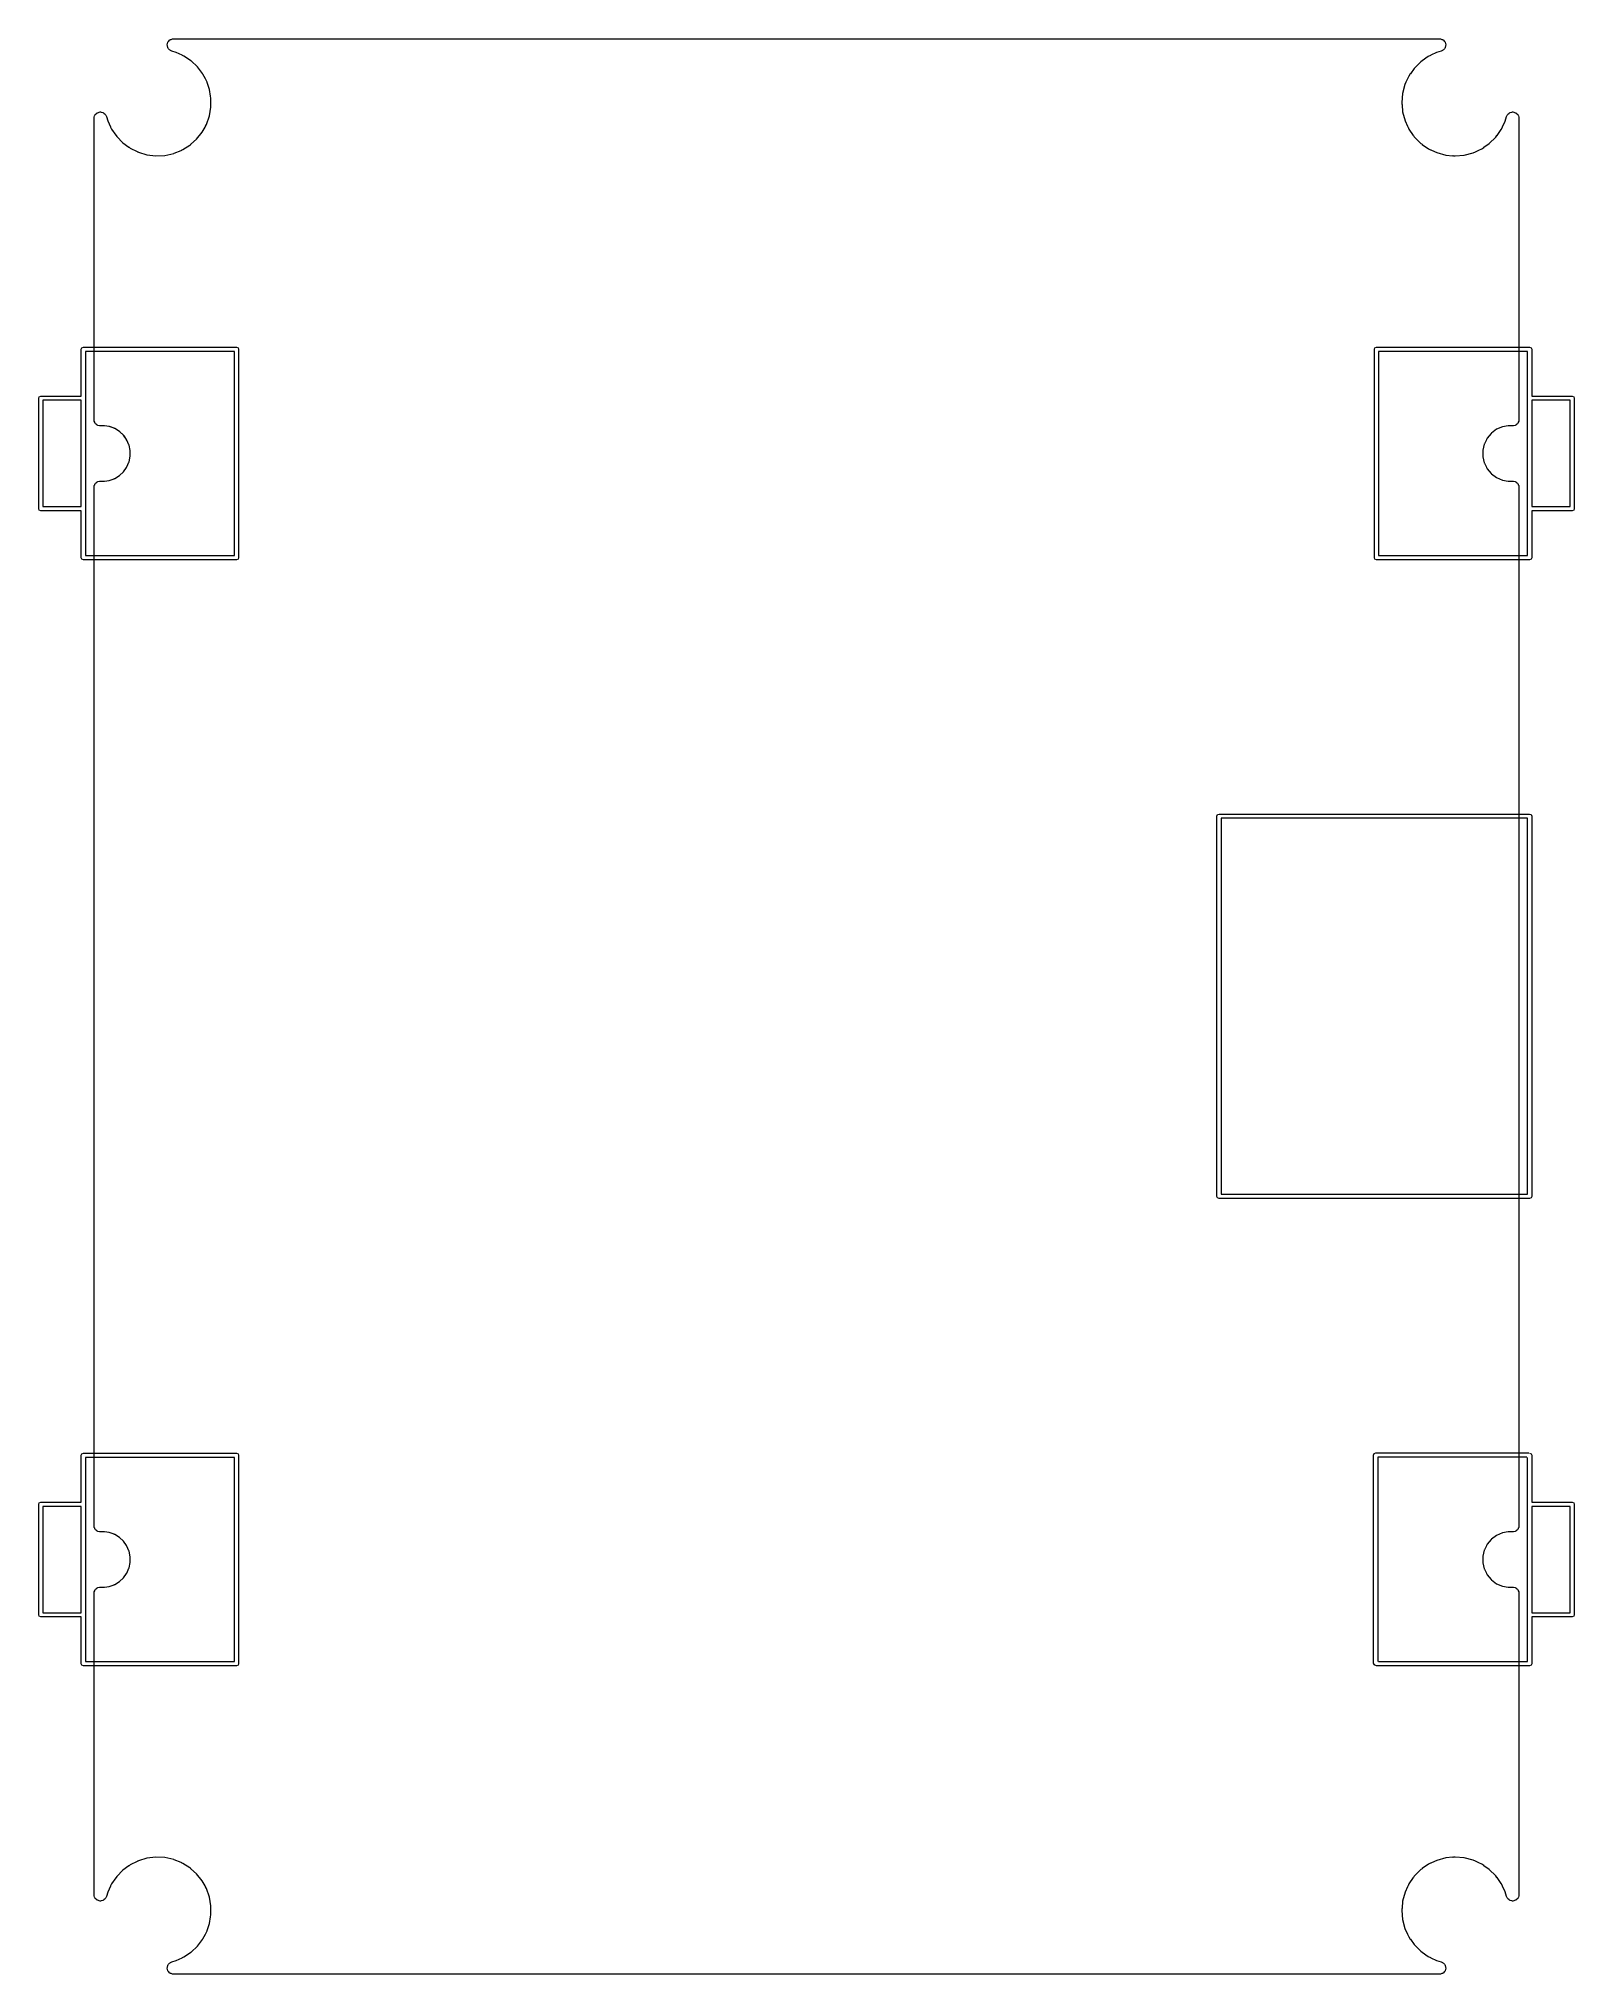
# Model space of a CAD drawing. Extents: x 252.9 to 289.1, y 157.4 to 202.9.
import ezdxf

# ---------------------------------------------------------------- set-up
doc = ezdxf.new("R2010")
doc.units = 0
doc.layers.get('0').update_dxf_attribs({"linetype": 'CONTINUOUS', "lineweight": 25, "true_color": 0xffffff})
doc.layers.add('BLACK', color=7, linetype='CONTINUOUS', lineweight=5, true_color=0xffffff)

msp = doc.modelspace()

# ---------------------------------------------------------------- linework, layer by layer
at = {"lineweight": 5, "ltscale": 0.5}
msp.add_line((254.25, 186.815), (254.25, 188.78499), dxfattribs=at)
at = {"layer": 'BLACK', "linetype": 'CONTINUOUS'}
for p, q in [((256.0458, 202.929904), (256.06412, 202.934812)), ((256.0458, 202.929904), (256.06412, 202.934812)), ((256.06412, 202.934812), (256.093836, 202.947557)), ((256.06412, 202.934812), (256.093836, 202.947557)), ((256.093836, 202.947557), (256.10918, 202.946886)), ((256.093836, 202.947557), (256.10918, 202.946886)), ((256.10918, 202.946886), (256.1208, 202.95)), ((256.10918, 202.946886), (256.1208, 202.95)), ((256.1208, 202.95), (285.87919, 202.95)), ((256.1208, 202.95), (285.87919, 202.95)), ((285.87919, 202.95), (285.890809, 202.946886)), ((285.87919, 202.95), (285.890809, 202.946886)), ((285.890809, 202.946886), (285.906153, 202.947557)), ((285.890809, 202.946886), (285.906153, 202.947557)), ((285.906153, 202.947557), (285.935866, 202.934813)), ((285.906153, 202.947557), (285.935866, 202.934813)), ((285.935866, 202.934813), (285.95419, 202.929904)), ((285.935866, 202.934813), (285.95419, 202.929904)), ((255.9708, 202.8), (255.971596, 202.802971)), ((255.9708, 202.8), (255.971596, 202.802971)), ((255.975011, 202.784283), (255.9708, 202.8)), ((255.975011, 202.784283), (255.9708, 202.8)), ((255.970943, 202.806546), (255.988624, 202.870919)), ((255.970943, 202.806546), (255.988624, 202.870919)), ((255.971596, 202.802971), (255.970943, 202.806546)), ((255.971596, 202.802971), (255.970943, 202.806546)), ((255.982943, 202.740878), (255.975011, 202.784283)), ((255.982943, 202.740878), (255.975011, 202.784283)), ((255.988793, 202.732845), (255.982943, 202.740878)), ((255.988793, 202.732845), (255.982943, 202.740878)), ((255.988624, 202.870919), (255.990325, 202.872871)), ((255.988624, 202.870919), (255.990325, 202.872871)), ((255.990896, 202.725), (255.988793, 202.732845)), ((255.990896, 202.725), (255.988793, 202.732845)), ((255.990325, 202.872871), (255.990896, 202.875)), ((255.990325, 202.872871), (255.990896, 202.875)), ((255.990896, 202.875), (256.000894, 202.884998)), ((255.990896, 202.875), (256.000894, 202.884998)), ((256.004197, 202.711698), (255.990896, 202.725)), ((256.004197, 202.711698), (255.990896, 202.725)), ((256.000894, 202.884998), (256.032484, 202.921245)), ((256.000894, 202.884998), (256.032484, 202.921245)), ((256.022247, 202.686919), (256.004197, 202.711698)), ((256.022247, 202.686919), (256.004197, 202.711698)), ((256.036768, 202.679127), (256.022247, 202.686919)), ((256.036768, 202.679127), (256.022247, 202.686919)), ((256.032484, 202.921245), (256.040638, 202.924742)), ((256.032484, 202.921245), (256.040638, 202.924742)), ((256.0458, 202.670096), (256.036768, 202.679127)), ((256.0458, 202.670096), (256.036768, 202.679127)), ((256.040638, 202.924742), (256.0458, 202.929904)), ((256.040638, 202.924742), (256.0458, 202.929904)), ((256.047261, 202.669704), (256.0458, 202.670096)), ((256.047261, 202.669704), (256.0458, 202.670096)), ((256.04728, 202.669686), (256.047261, 202.669704)), ((256.04728, 202.669686), (256.047261, 202.669704)), ((256.061433, 202.665893), (256.04728, 202.669686)), ((256.061433, 202.665893), (256.04728, 202.669686)), ((256.081071, 202.655357), (256.061433, 202.665893)), ((256.081071, 202.655357), (256.061433, 202.665893)), ((256.1794, 202.628258), (256.081071, 202.655357)), ((256.1794, 202.628258), (256.081071, 202.655357)), ((256.322208, 202.562607), (256.1794, 202.628258)), ((256.322208, 202.562607), (256.1794, 202.628258)), ((256.32449, 202.560326), (256.322208, 202.562607)), ((256.32449, 202.560326), (256.322208, 202.562607)), ((256.330918, 202.558603), (256.32449, 202.560326)), ((256.330918, 202.558603), (256.32449, 202.560326)), ((256.364743, 202.543054), (256.330918, 202.558603)), ((256.364743, 202.543054), (256.330918, 202.558603)), ((256.51738, 202.440025), (256.364743, 202.543054)), ((256.51738, 202.440025), (256.364743, 202.543054)), ((285.616667, 202.533209), (285.475823, 202.433489)), ((285.616667, 202.533209), (285.475823, 202.433489)), ((285.670566, 202.55872), (285.616667, 202.533209)), ((285.670566, 202.55872), (285.616667, 202.533209)), ((285.67443, 202.559756), (285.670566, 202.55872)), ((285.67443, 202.559756), (285.670566, 202.55872)), ((285.675936, 202.561262), (285.67443, 202.559756)), ((285.675936, 202.561262), (285.67443, 202.559756)), ((285.813772, 202.626503), (285.675936, 202.561262)), ((285.813772, 202.626503), (285.675936, 202.561262)), ((285.91892, 202.655354), (285.813772, 202.626503)), ((285.91892, 202.655354), (285.813772, 202.626503)), ((285.938568, 202.665899), (285.91892, 202.655357)), ((285.938568, 202.665899), (285.91892, 202.655357)), ((285.91892, 202.655357), (285.91892, 202.655354)), ((285.91892, 202.655357), (285.91892, 202.655354)), ((285.9527, 202.669686), (285.938568, 202.665899)), ((285.9527, 202.669686), (285.938568, 202.665899)), ((285.952714, 202.6697), (285.9527, 202.669686)), ((285.952714, 202.6697), (285.9527, 202.669686)), ((285.95419, 202.670096), (285.952714, 202.6697)), ((285.95419, 202.670096), (285.952714, 202.6697)), ((285.95419, 202.929904), (285.959352, 202.924741)), ((285.95419, 202.929904), (285.959352, 202.924741)), ((285.963221, 202.679127), (285.95419, 202.670096)), ((285.963221, 202.679127), (285.95419, 202.670096)), ((285.959352, 202.924741), (285.967505, 202.921245)), ((285.959352, 202.924741), (285.967505, 202.921245)), ((285.977743, 202.686919), (285.963221, 202.679127)), ((285.977743, 202.686919), (285.963221, 202.679127)), ((285.967505, 202.921245), (285.999097, 202.884996)), ((285.967505, 202.921245), (285.999097, 202.884996)), ((285.995791, 202.711697), (285.977743, 202.686919)), ((285.995791, 202.711697), (285.977743, 202.686919)), ((286.009094, 202.725), (285.995791, 202.711697)), ((286.009094, 202.725), (285.995791, 202.711697)), ((285.999097, 202.884996), (286.009094, 202.875)), ((285.999097, 202.884996), (286.009094, 202.875)), ((286.009094, 202.875), (286.009663, 202.872872)), ((286.009094, 202.875), (286.009663, 202.872872)), ((286.011196, 202.732847), (286.009094, 202.725)), ((286.011196, 202.732847), (286.009094, 202.725)), ((286.009663, 202.872872), (286.011366, 202.87092)), ((286.009663, 202.872872), (286.011366, 202.87092)), ((286.017047, 202.740879), (286.011196, 202.732847)), ((286.017047, 202.740879), (286.011196, 202.732847)), ((286.011366, 202.87092), (286.029047, 202.806547)), ((286.011366, 202.87092), (286.029047, 202.806547)), ((286.024978, 202.784281), (286.017047, 202.740879)), ((286.024978, 202.784281), (286.017047, 202.740879)), ((286.02919, 202.8), (286.024978, 202.784281)), ((286.02919, 202.8), (286.024978, 202.784281)), ((286.029047, 202.806547), (286.028393, 202.802971)), ((286.029047, 202.806547), (286.028393, 202.802971)), ((286.028393, 202.802971), (286.02919, 202.8)), ((286.028393, 202.802971), (286.02919, 202.8)), ((256.52449, 202.432916), (256.51738, 202.440025)), ((256.52449, 202.432916), (256.51738, 202.440025)), ((256.530166, 202.431394), (256.52449, 202.432916)), ((256.530166, 202.431394), (256.52449, 202.432916)), ((256.53382, 202.428929), (256.530166, 202.431394)), ((256.53382, 202.428929), (256.530166, 202.431394)), ((256.682158, 202.288902), (256.53382, 202.428929)), ((256.682158, 202.288902), (256.53382, 202.428929)), ((256.799844, 202.134532), (256.682158, 202.288902)), ((256.799844, 202.134532), (256.682158, 202.288902)), ((256.802506, 202.1246), (256.799844, 202.134532)), ((256.802506, 202.1246), (256.799844, 202.134532)), ((256.811963, 202.115142), (256.802506, 202.1246)), ((256.811963, 202.115142), (256.802506, 202.1246)), ((256.869457, 202.006969), (256.811963, 202.115142)), ((256.869457, 202.006969), (256.811963, 202.115142)), ((285.160887, 202.073126), (285.129627, 202.005443)), ((285.160887, 202.073126), (285.129627, 202.005443)), ((285.194628, 202.121744), (285.160887, 202.073126)), ((285.194628, 202.121744), (285.160887, 202.073126)), ((285.197484, 202.1246), (285.194628, 202.121744)), ((285.197484, 202.1246), (285.194628, 202.121744)), ((285.198033, 202.126651), (285.197484, 202.1246)), ((285.198033, 202.126651), (285.197484, 202.1246)), ((285.285219, 202.252278), (285.198033, 202.126651)), ((285.285219, 202.252278), (285.198033, 202.126651)), ((285.438691, 202.407199), (285.285219, 202.252278)), ((285.438691, 202.407199), (285.285219, 202.252278)), ((285.473505, 202.431848), (285.438691, 202.407199)), ((285.473505, 202.431848), (285.438691, 202.407199)), ((285.47443, 202.432096), (285.473505, 202.431848)), ((285.47443, 202.432096), (285.473505, 202.431848)), ((285.475823, 202.433489), (285.47443, 202.432096)), ((285.475823, 202.433489), (285.47443, 202.432096)), ((256.869586, 202.00649), (256.869457, 202.006969)), ((256.869586, 202.00649), (256.869457, 202.006969)), ((256.869855, 202.00622), (256.869586, 202.00649)), ((256.869855, 202.00622), (256.869586, 202.00649)), ((256.90157, 201.946551), (256.869855, 202.00622)), ((256.90157, 201.946551), (256.869855, 202.00622)), ((256.902801, 201.942905), (256.90157, 201.946551)), ((256.902801, 201.942905), (256.90157, 201.946551)), ((256.907706, 201.9246), (256.902801, 201.942905)), ((256.907706, 201.9246), (256.902801, 201.942905)), ((256.909634, 201.922671), (256.907706, 201.9246)), ((256.909634, 201.922671), (256.907706, 201.9246)), ((256.966838, 201.753285), (256.909634, 201.922671)), ((256.966838, 201.753285), (256.909634, 201.922671)), ((256.992046, 201.599849), (256.966838, 201.753285)), ((256.992046, 201.599849), (256.966838, 201.753285)), ((256.99198, 201.5996), (256.992046, 201.599849)), ((256.99198, 201.5996), (256.992046, 201.599849)), ((256.992258, 201.59856), (256.99198, 201.5996)), ((256.992258, 201.59856), (256.99198, 201.5996)), ((256.999909, 201.551995), (256.992258, 201.59856)), ((256.999909, 201.551995), (256.992258, 201.59856)), ((285.01367, 201.664338), (284.995231, 201.44705)), ((285.01367, 201.664338), (284.995231, 201.44705)), ((285.06945, 201.875152), (285.01367, 201.664338)), ((285.06945, 201.875152), (285.01367, 201.664338)), ((285.092283, 201.924589), (285.06945, 201.875152)), ((285.092283, 201.924589), (285.06945, 201.875152)), ((285.092294, 201.9246), (285.092283, 201.924589)), ((285.092294, 201.9246), (285.092283, 201.924589)), ((285.092301, 201.924629), (285.092294, 201.9246)), ((285.092301, 201.924629), (285.092294, 201.9246)), ((285.128939, 202.003955), (285.092301, 201.924629)), ((285.128939, 202.003955), (285.092301, 201.924629)), ((285.129334, 202.00435), (285.128939, 202.003955)), ((285.129334, 202.00435), (285.128939, 202.003955)), ((285.129627, 202.005443), (285.129334, 202.00435)), ((285.129627, 202.005443), (285.129334, 202.00435)), ((254.252443, 201.106153), (254.265186, 201.135866)), ((254.252443, 201.106153), (254.265186, 201.135866)), ((254.265186, 201.135866), (254.270096, 201.15419)), ((254.265186, 201.135866), (254.270096, 201.15419)), ((254.270096, 201.15419), (254.275258, 201.159352)), ((254.270096, 201.15419), (254.275258, 201.159352)), ((254.275258, 201.159352), (254.278755, 201.167505)), ((254.275258, 201.159352), (254.278755, 201.167505)), ((254.278755, 201.167505), (254.315003, 201.199097)), ((254.278755, 201.167505), (254.315003, 201.199097)), ((254.315003, 201.199097), (254.325, 201.209094)), ((254.315003, 201.199097), (254.325, 201.209094)), ((254.325, 201.209094), (254.327127, 201.209663)), ((254.325, 201.209094), (254.327127, 201.209663)), ((254.327127, 201.209663), (254.32908, 201.211366)), ((254.327127, 201.209663), (254.32908, 201.211366)), ((254.32908, 201.211366), (254.393453, 201.229047)), ((254.32908, 201.211366), (254.393453, 201.229047)), ((254.393453, 201.229047), (254.397028, 201.228393)), ((254.393453, 201.229047), (254.397028, 201.228393)), ((254.397028, 201.228393), (254.4, 201.22919)), ((254.397028, 201.228393), (254.4, 201.22919)), ((254.4, 201.22919), (254.415718, 201.224978)), ((254.4, 201.22919), (254.415718, 201.224978)), ((254.415718, 201.224978), (254.459121, 201.217047)), ((254.415718, 201.224978), (254.459121, 201.217047)), ((254.459121, 201.217047), (254.467152, 201.211196)), ((254.459121, 201.217047), (254.467152, 201.211196)), ((254.467152, 201.211196), (254.475, 201.209094)), ((254.467152, 201.211196), (254.475, 201.209094)), ((254.475, 201.209094), (254.488302, 201.195791)), ((254.475, 201.209094), (254.488302, 201.195791)), ((254.488302, 201.195791), (254.513081, 201.177743)), ((254.488302, 201.195791), (254.513081, 201.177743)), ((254.513081, 201.177743), (254.520872, 201.163221)), ((254.513081, 201.177743), (254.520872, 201.163221)), ((254.520872, 201.163221), (254.529904, 201.15419)), ((254.520872, 201.163221), (254.529904, 201.15419)), ((254.529904, 201.15419), (254.534079, 201.138608)), ((254.529904, 201.15419), (254.534079, 201.138608)), ((254.534079, 201.138608), (254.544643, 201.11892)), ((254.534079, 201.138608), (254.544643, 201.11892)), ((254.544643, 201.11892), (254.572652, 201.016791)), ((254.544643, 201.11892), (254.572652, 201.016791)), ((256.894165, 200.935506), (256.964411, 201.135318)), ((256.894165, 200.935506), (256.964411, 201.135318)), ((256.964411, 201.135318), (257.000041, 201.3441)), ((256.964411, 201.135318), (257.000041, 201.3441)), ((256.99909, 201.3996), (257.000018, 201.403064)), ((256.99909, 201.3996), (257.000018, 201.403064)), ((257.00002, 201.396125), (256.99909, 201.3996)), ((257.00002, 201.396125), (256.99909, 201.3996)), ((256.999997, 201.45), (256.999909, 201.551995)), ((256.999997, 201.45), (256.999909, 201.551995)), ((257, 201.45), (256.999997, 201.45)), ((257, 201.45), (256.999997, 201.45)), ((257.000018, 201.403064), (257, 201.45)), ((257.000018, 201.403064), (257, 201.45)), ((257.000041, 201.3441), (257.00002, 201.396125)), ((257.000041, 201.3441), (257.00002, 201.396125)), ((284.995231, 201.44705), (284.998765, 201.407605)), ((284.995231, 201.44705), (284.998765, 201.407605)), ((284.998765, 201.407605), (285.00091, 201.3996)), ((284.998765, 201.407605), (285.00091, 201.3996)), ((285.00091, 201.3996), (284.99984, 201.395606)), ((285.00091, 201.3996), (284.99984, 201.395606)), ((284.99984, 201.395606), (285.014691, 201.229851)), ((284.99984, 201.395606), (285.014691, 201.229851)), ((285.014691, 201.229851), (285.071462, 201.019301)), ((285.014691, 201.229851), (285.071462, 201.019301)), ((287.426506, 201.013781), (287.455357, 201.118929)), ((287.426506, 201.013781), (287.455357, 201.118929)), ((287.455357, 201.118929), (287.46588, 201.138542)), ((287.455357, 201.118929), (287.46588, 201.138542)), ((287.46588, 201.138542), (287.469516, 201.15211)), ((287.46588, 201.138542), (287.469516, 201.15211)), ((287.469516, 201.15211), (287.469543, 201.152137)), ((287.469516, 201.15211), (287.469543, 201.152137)), ((287.469543, 201.152137), (287.470096, 201.1542)), ((287.469543, 201.152137), (287.470096, 201.1542)), ((287.470096, 201.1542), (287.479127, 201.163231)), ((287.470096, 201.1542), (287.479127, 201.163231)), ((287.479127, 201.163231), (287.486919, 201.177753)), ((287.479127, 201.163231), (287.486919, 201.177753)), ((287.486919, 201.177753), (287.511698, 201.195802)), ((287.486919, 201.177753), (287.511698, 201.195802)), ((287.511698, 201.195802), (287.525, 201.209104)), ((287.511698, 201.195802), (287.525, 201.209104)), ((287.525, 201.209104), (287.532845, 201.211206)), ((287.525, 201.209104), (287.532845, 201.211206)), ((287.532845, 201.211206), (287.540878, 201.217057)), ((287.532845, 201.211206), (287.540878, 201.217057)), ((287.540878, 201.217057), (287.584283, 201.224988)), ((287.540878, 201.217057), (287.584283, 201.224988)), ((287.584283, 201.224988), (287.6, 201.2292)), ((287.584283, 201.224988), (287.6, 201.2292)), ((287.6, 201.2292), (287.602971, 201.228403)), ((287.6, 201.2292), (287.602971, 201.228403)), ((287.602971, 201.228403), (287.606546, 201.229057)), ((287.602971, 201.228403), (287.606546, 201.229057)), ((287.606546, 201.229057), (287.670919, 201.211376)), ((287.606546, 201.229057), (287.670919, 201.211376)), ((287.670919, 201.211376), (287.672871, 201.209674)), ((287.670919, 201.211376), (287.672871, 201.209674)), ((287.672871, 201.209674), (287.675, 201.209104)), ((287.672871, 201.209674), (287.675, 201.209104)), ((287.675, 201.209104), (287.684998, 201.199105)), ((287.675, 201.209104), (287.684998, 201.199105)), ((287.684998, 201.199105), (287.721245, 201.167516)), ((287.684998, 201.199105), (287.721245, 201.167516)), ((287.721245, 201.167516), (287.724742, 201.159361)), ((287.721245, 201.167516), (287.724742, 201.159361)), ((287.724742, 201.159361), (287.729904, 201.1542)), ((287.724742, 201.159361), (287.729904, 201.1542)), ((287.729904, 201.1542), (287.734812, 201.135879)), ((287.729904, 201.1542), (287.734812, 201.135879)), ((287.734812, 201.135879), (287.747557, 201.106164)), ((287.734812, 201.135879), (287.747557, 201.106164)), ((254.25, 201.07919), (254.253113, 201.090809)), ((254.25, 201.07919), (254.253113, 201.090809)), ((254.25, 196.8), (254.25, 201.07919)), ((254.25, 193.99843), (254.25, 201.07919)), ((254.253113, 201.090809), (254.252443, 201.106153)), ((254.253113, 201.090809), (254.252443, 201.106153)), ((254.572652, 201.016791), (254.638154, 200.876599)), ((254.572652, 201.016791), (254.638154, 200.876599)), ((254.638154, 200.876599), (254.640154, 200.8746)), ((254.638154, 200.876599), (254.640154, 200.8746)), ((254.640154, 200.8746), (254.641586, 200.869254)), ((254.640154, 200.8746), (254.641586, 200.869254)), ((254.641586, 200.869254), (254.662309, 200.824903)), ((254.641586, 200.869254), (254.662309, 200.824903)), ((254.662309, 200.824903), (254.763579, 200.678804)), ((254.662309, 200.824903), (254.763579, 200.678804)), ((254.763579, 200.678804), (254.767784, 200.6746)), ((254.763579, 200.678804), (254.767784, 200.6746)), ((254.767784, 200.6746), (254.768596, 200.671565)), ((254.767784, 200.6746), (254.768596, 200.671565)), ((254.768596, 200.671565), (254.782969, 200.650832)), ((254.768596, 200.671565), (254.782969, 200.650832)), ((256.658767, 200.585153), (256.791306, 200.750358)), ((256.658767, 200.585153), (256.791306, 200.750358)), ((256.791306, 200.750358), (256.859396, 200.872921)), ((256.791306, 200.750358), (256.859396, 200.872921)), ((256.859396, 200.872921), (256.859846, 200.8746)), ((256.859396, 200.872921), (256.859846, 200.8746)), ((256.859846, 200.8746), (256.860931, 200.875685)), ((256.859846, 200.8746), (256.860931, 200.875685)), ((256.860931, 200.875685), (256.868423, 200.88917)), ((256.860931, 200.875685), (256.868423, 200.88917)), ((256.868423, 200.88917), (256.869586, 200.89351)), ((256.868423, 200.88917), (256.869586, 200.89351)), ((256.869586, 200.89351), (256.872394, 200.896318)), ((256.869586, 200.89351), (256.872394, 200.896318)), ((256.872394, 200.896318), (256.894165, 200.935506)), ((256.872394, 200.896318), (256.894165, 200.935506)), ((285.071462, 201.019301), (285.129222, 200.895771)), ((285.071462, 201.019301), (285.129222, 200.895771)), ((285.129222, 200.895771), (285.129334, 200.89566)), ((285.129222, 200.895771), (285.129334, 200.89566)), ((285.129334, 200.89566), (285.129413, 200.895362)), ((285.129334, 200.89566), (285.129413, 200.895362)), ((285.129413, 200.895362), (285.138215, 200.876538)), ((285.129413, 200.895362), (285.138215, 200.876538)), ((285.138215, 200.876538), (285.140154, 200.8746)), ((285.138215, 200.876538), (285.140154, 200.8746)), ((285.140154, 200.8746), (285.141539, 200.869429)), ((285.140154, 200.8746), (285.141539, 200.869429)), ((285.141539, 200.869429), (285.163829, 200.82176)), ((285.141539, 200.869429), (285.163829, 200.82176)), ((285.163829, 200.82176), (285.265117, 200.677266)), ((285.163829, 200.82176), (285.265117, 200.677266)), ((285.265117, 200.677266), (285.267784, 200.6746)), ((285.265117, 200.677266), (285.267784, 200.6746)), ((285.267784, 200.6746), (285.268277, 200.672758)), ((285.267784, 200.6746), (285.268277, 200.672758)), ((285.268277, 200.672758), (285.289002, 200.643194)), ((285.268277, 200.672758), (285.289002, 200.643194)), ((287.207205, 200.638697), (287.231967, 200.673671)), ((287.207205, 200.638697), (287.231967, 200.673671)), ((287.231967, 200.673671), (287.232216, 200.6746)), ((287.231967, 200.673671), (287.232216, 200.6746)), ((287.232216, 200.6746), (287.233614, 200.675998)), ((287.232216, 200.6746), (287.233614, 200.675998)), ((287.233614, 200.675998), (287.333214, 200.816675)), ((287.233614, 200.675998), (287.333214, 200.816675)), ((287.333214, 200.816675), (287.358822, 200.87078)), ((287.333214, 200.816675), (287.358822, 200.87078)), ((287.358822, 200.87078), (287.359846, 200.8746)), ((287.358822, 200.87078), (287.359846, 200.8746)), ((287.359846, 200.8746), (287.361335, 200.876089)), ((287.359846, 200.8746), (287.361335, 200.876089)), ((287.361335, 200.876089), (287.426506, 201.013781)), ((287.361335, 200.876089), (287.426506, 201.013781)), ((287.747557, 201.106164), (287.746886, 201.090819)), ((287.747557, 201.106164), (287.746886, 201.090819)), ((287.746886, 201.090819), (287.75, 201.0792)), ((287.746886, 201.090819), (287.75, 201.0792)), ((287.75, 201.0792), (287.75, 196.8)), ((287.75, 201.0792), (287.75, 193.99843)), ((254.782969, 200.650832), (254.931193, 200.49954)), ((254.782969, 200.650832), (254.931193, 200.49954)), ((254.931193, 200.49954), (255.06953, 200.399392)), ((254.931193, 200.49954), (255.06953, 200.399392)), ((255.06953, 200.399392), (255.07449, 200.398064)), ((255.06953, 200.399392), (255.07449, 200.398064)), ((255.07449, 200.398064), (255.082681, 200.389872)), ((255.07449, 200.398064), (255.082681, 200.389872)), ((255.082681, 200.389872), (255.102756, 200.37534)), ((255.082681, 200.389872), (255.102756, 200.37534)), ((255.102756, 200.37534), (255.265973, 200.294965)), ((255.102756, 200.37534), (255.265973, 200.294965)), ((255.265973, 200.294965), (255.27449, 200.292684)), ((255.265973, 200.294965), (255.27449, 200.292684)), ((255.27449, 200.292684), (255.278256, 200.288917)), ((255.27449, 200.292684), (255.278256, 200.288917)), ((255.278256, 200.288917), (255.292767, 200.281772)), ((255.278256, 200.288917), (255.292767, 200.281772)), ((255.292767, 200.281772), (255.495812, 200.221502)), ((255.292767, 200.281772), (255.495812, 200.221502)), ((255.495812, 200.221502), (255.706101, 200.196249)), ((255.495812, 200.221502), (255.706101, 200.196249)), ((255.706101, 200.196249), (255.917642, 200.206733)), ((255.706101, 200.196249), (255.917642, 200.206733)), ((255.917642, 200.206733), (256.122751, 200.252285)), ((255.917642, 200.206733), (256.122751, 200.252285)), ((256.122751, 200.252285), (256.12449, 200.254024)), ((256.122751, 200.252285), (256.12449, 200.254024)), ((256.12449, 200.254024), (256.134015, 200.256576)), ((256.12449, 200.254024), (256.134015, 200.256576)), ((256.134015, 200.256576), (256.299175, 200.323999)), ((256.134015, 200.256576), (256.299175, 200.323999)), ((256.299175, 200.323999), (256.30468, 200.329504)), ((256.299175, 200.323999), (256.30468, 200.329504)), ((256.30468, 200.329504), (256.317848, 200.333032)), ((256.30468, 200.329504), (256.317848, 200.333032)), ((256.317848, 200.333032), (256.32449, 200.339674)), ((256.317848, 200.333032), (256.32449, 200.339674)), ((256.32449, 200.339674), (256.337149, 200.343066)), ((256.32449, 200.339674), (256.337149, 200.343066)), ((256.337149, 200.343066), (256.500325, 200.444599)), ((256.337149, 200.343066), (256.500325, 200.444599)), ((256.500325, 200.444599), (256.515205, 200.457799)), ((256.500325, 200.444599), (256.515205, 200.457799)), ((256.515205, 200.457799), (256.52449, 200.467084)), ((256.515205, 200.457799), (256.52449, 200.467084)), ((256.52449, 200.467084), (256.526182, 200.467537)), ((256.52449, 200.467084), (256.526182, 200.467537)), ((256.526182, 200.467537), (256.658767, 200.585153)), ((256.526182, 200.467537), (256.658767, 200.585153)), ((285.289002, 200.643194), (285.443201, 200.488997)), ((285.289002, 200.643194), (285.443201, 200.488997)), ((285.443201, 200.488997), (285.472564, 200.468413)), ((285.443201, 200.488997), (285.472564, 200.468413)), ((285.472564, 200.468413), (285.47443, 200.467914)), ((285.472564, 200.468413), (285.47443, 200.467914)), ((285.47443, 200.467914), (285.477131, 200.465212)), ((285.47443, 200.467914), (285.477131, 200.465212)), ((285.477131, 200.465212), (285.621768, 200.363825)), ((285.477131, 200.465212), (285.621768, 200.363825)), ((285.621768, 200.363825), (285.669207, 200.341643)), ((285.621768, 200.363825), (285.669207, 200.341643)), ((285.669207, 200.341643), (285.67443, 200.340244)), ((285.669207, 200.341643), (285.67443, 200.340244)), ((285.67443, 200.340244), (285.676388, 200.338285)), ((285.67443, 200.340244), (285.676388, 200.338285)), ((285.676388, 200.338285), (285.694954, 200.329604)), ((285.676388, 200.338285), (285.694954, 200.329604)), ((285.694954, 200.329604), (285.69533, 200.329504)), ((285.694954, 200.329604), (285.69533, 200.329504)), ((285.69533, 200.329504), (285.69547, 200.329363)), ((285.69533, 200.329504), (285.69547, 200.329363)), ((285.69547, 200.329363), (285.819309, 200.271459)), ((285.69547, 200.329363), (285.819309, 200.271459)), ((285.819309, 200.271459), (286.029859, 200.21469)), ((285.819309, 200.271459), (286.029859, 200.21469)), ((286.029859, 200.21469), (286.195453, 200.199854)), ((286.029859, 200.21469), (286.195453, 200.199854)), ((286.195453, 200.199854), (286.19943, 200.20092)), ((286.195453, 200.199854), (286.19943, 200.20092)), ((286.19943, 200.20092), (286.207402, 200.198783)), ((286.19943, 200.20092), (286.207402, 200.198783)), ((286.247059, 200.195231), (286.464347, 200.213671)), ((286.247059, 200.195231), (286.464347, 200.213671)), ((286.464347, 200.213671), (286.675161, 200.269453)), ((286.464347, 200.213671), (286.675161, 200.269453)), ((286.675161, 200.269453), (286.724402, 200.292196)), ((286.675161, 200.269453), (286.724402, 200.292196)), ((286.724402, 200.292196), (286.72443, 200.292224)), ((286.724402, 200.292196), (286.72443, 200.292224)), ((286.72443, 200.292224), (286.724507, 200.292244)), ((286.72443, 200.292224), (286.724507, 200.292244)), ((286.724507, 200.292244), (286.804234, 200.329068)), ((286.724507, 200.292244), (286.804234, 200.329068)), ((286.804234, 200.329068), (286.80467, 200.329504)), ((286.804234, 200.329068), (286.80467, 200.329504)), ((286.80467, 200.329504), (286.805877, 200.329827)), ((286.80467, 200.329504), (286.805877, 200.329827)), ((286.805877, 200.329827), (286.873133, 200.360891)), ((286.805877, 200.329827), (286.873133, 200.360891)), ((286.873133, 200.360891), (286.921514, 200.394468)), ((286.873133, 200.360891), (286.921514, 200.394468)), ((286.921514, 200.394468), (286.92443, 200.397384)), ((286.921514, 200.394468), (286.92443, 200.397384)), ((286.92443, 200.397384), (286.926523, 200.397945)), ((286.92443, 200.397384), (286.926523, 200.397945)), ((286.926523, 200.397945), (287.052285, 200.485225)), ((286.926523, 200.397945), (287.052285, 200.485225)), ((287.052285, 200.485225), (287.207205, 200.638697)), ((287.052285, 200.485225), (287.207205, 200.638697)), ((286.207402, 200.198783), (286.247059, 200.195231)), ((286.207402, 200.198783), (286.247059, 200.195231)), ((253.95, 195.65), (253.964645, 195.685355)), ((253.964645, 195.685355), (254, 195.7)), ((254, 195.7), (257.6, 195.7)), ((257.6, 195.7), (257.635355, 195.685355)), ((257.635355, 195.685355), (257.65, 195.65)), ((284.35, 195.65), (284.364645, 195.685355)), ((284.364645, 195.685355), (284.4, 195.7)), ((284.4, 195.7), (288, 195.7)), ((288, 195.7), (288.035355, 195.685355)), ((288.035355, 195.685355), (288.05, 195.65)), ((253.95, 194.55), (253.95, 195.65)), ((254.05, 195.6), (254.05, 190.8)), ((257.55, 195.6), (254.05, 195.6)), ((257.55, 190.8), (257.55, 195.6)), ((257.65, 195.65), (257.65, 190.75)), ((284.35, 190.75), (284.35, 195.65)), ((284.45, 195.6), (284.45, 190.8)), ((287.95, 195.6), (284.45, 195.6)), ((287.95, 190.8), (287.95, 195.6)), ((288.05, 195.65), (288.05, 194.55)), ((254.25, 193.99843), (254.25, 194.9)), ((287.75, 194.9), (287.75, 193.99843)), ((252.95, 194.5), (252.964645, 194.535355)), ((252.95, 191.9), (252.95, 194.5)), ((252.964645, 194.535355), (253, 194.55)), ((253, 194.55), (253.95, 194.55)), ((253.05, 194.45), (253.05, 193.82271)), ((253.95, 194.45), (253.05, 194.45)), ((253.95, 191.95), (253.95, 194.45)), ((288.05, 194.55), (289, 194.55)), ((288.05, 194.45), (288.05, 191.95)), ((288.95, 194.45), (288.05, 194.45)), ((288.95, 193.82271), (288.95, 194.45)), ((289, 194.55), (289.035355, 194.535355)), ((289.035355, 194.535355), (289.05, 194.5)), ((289.05, 194.5), (289.05, 191.9)), ((254.254535, 193.981504), (254.25, 193.99843)), ((254.254535, 193.981504), (254.25, 193.99843)), ((254.256133, 193.955987), (254.254535, 193.981504)), ((254.256133, 193.955987), (254.254535, 193.981504)), ((254.266161, 193.938115), (254.256133, 193.955987)), ((254.266161, 193.938115), (254.256133, 193.955987)), ((254.270096, 193.92343), (254.266161, 193.938115)), ((254.270096, 193.92343), (254.266161, 193.938115)), ((254.279906, 193.913619), (254.270096, 193.92343)), ((254.279906, 193.913619), (254.270096, 193.92343)), ((254.2888, 193.89777), (254.279906, 193.913619)), ((254.2888, 193.89777), (254.279906, 193.913619)), ((254.31198, 193.881545), (254.2888, 193.89777)), ((254.31198, 193.881545), (254.2888, 193.89777)), ((254.325, 193.868526), (254.31198, 193.881545)), ((254.325, 193.868526), (254.31198, 193.881545)), ((254.334044, 193.866102), (254.325, 193.868526)), ((254.334044, 193.866102), (254.325, 193.868526)), ((254.343491, 193.859491), (254.334044, 193.866102)), ((254.343491, 193.859491), (254.334044, 193.866102)), ((254.382478, 193.853124), (254.343491, 193.859491)), ((254.382478, 193.853124), (254.343491, 193.859491)), ((254.4, 193.84843), (254.382478, 193.853124)), ((254.4, 193.84843), (254.382478, 193.853124)), ((254.404252, 193.849569), (254.4, 193.84843)), ((254.404252, 193.849569), (254.4, 193.84843)), ((254.409375, 193.848733), (254.404252, 193.849569)), ((254.409375, 193.848733), (254.404252, 193.849569)), ((254.465188, 193.852198), (254.409375, 193.848733)), ((254.465225, 193.852188), (254.409375, 193.848733)), ((254.47485, 193.84961), (254.465188, 193.852198)), ((254.47485, 193.84961), (254.465225, 193.852188)), ((254.500567, 193.84961), (254.47485, 193.84961)), ((254.498518, 193.84961), (254.47485, 193.84961)), ((254.607658, 193.834049), (254.498518, 193.84961)), ((254.613717, 193.832747), (254.500567, 193.84961)), ((254.720986, 193.793219), (254.607658, 193.834049)), ((254.722036, 193.792169), (254.613717, 193.832747)), ((287.492209, 193.84961), (287.364458, 193.827576)), ((287.492209, 193.84961), (287.364458, 193.827576)), ((287.52515, 193.84961), (287.492209, 193.84961)), ((287.52515, 193.84961), (287.492209, 193.84961)), ((287.534849, 193.852208), (287.52515, 193.84961)), ((287.534849, 193.852208), (287.52515, 193.84961)), ((287.590625, 193.848733), (287.534849, 193.852208)), ((287.590625, 193.848733), (287.534849, 193.852208)), ((287.595479, 193.849525), (287.590625, 193.848733)), ((287.595479, 193.849525), (287.590625, 193.848733)), ((287.59942, 193.84847), (287.595479, 193.849525)), ((287.59942, 193.84847), (287.595479, 193.849525)), ((287.599635, 193.848527), (287.59942, 193.84847)), ((287.599635, 193.848527), (287.59942, 193.84847)), ((287.6, 193.84843), (287.599635, 193.848527)), ((287.6, 193.84843), (287.599635, 193.848527)), ((287.617521, 193.853124), (287.6, 193.84843)), ((287.617521, 193.853124), (287.6, 193.84843)), ((287.656509, 193.859491), (287.617521, 193.853124)), ((287.656509, 193.859491), (287.617521, 193.853124)), ((287.665955, 193.866102), (287.656509, 193.859491)), ((287.665955, 193.866102), (287.656509, 193.859491)), ((287.675, 193.868526), (287.665955, 193.866102)), ((287.675, 193.868526), (287.665955, 193.866102)), ((287.688019, 193.881545), (287.675, 193.868526)), ((287.688019, 193.881545), (287.675, 193.868526)), ((287.7112, 193.89777), (287.688019, 193.881545)), ((287.7112, 193.89777), (287.688019, 193.881545)), ((287.720093, 193.913619), (287.7112, 193.89777)), ((287.720093, 193.913619), (287.7112, 193.89777)), ((287.729904, 193.92343), (287.720093, 193.913619)), ((287.729904, 193.92343), (287.720093, 193.913619)), ((287.733838, 193.938115), (287.729904, 193.92343)), ((287.733838, 193.938115), (287.729904, 193.92343)), ((287.743867, 193.955987), (287.733838, 193.938115)), ((287.743867, 193.955987), (287.733838, 193.938115)), ((287.745464, 193.981504), (287.743867, 193.955987)), ((287.745464, 193.981504), (287.743867, 193.955987)), ((287.75, 193.99843), (287.745464, 193.981504)), ((287.75, 193.99843), (287.745464, 193.981504)), ((253.05, 193.82271), (253.05, 192.577289)), ((253.05, 193.681289), (253.05, 193.25)), ((254.72449, 193.789716), (254.720986, 193.793219)), ((254.72449, 193.789716), (254.722036, 193.792169)), ((254.738872, 193.785862), (254.72449, 193.789716)), ((254.737173, 193.786317), (254.72449, 193.789716)), ((254.846465, 193.719317), (254.737173, 193.786317)), ((254.742306, 193.784576), (254.738872, 193.785862)), ((254.857993, 193.710601), (254.742306, 193.784576)), ((254.943522, 193.628147), (254.846465, 193.719317)), ((254.955671, 193.614088), (254.857993, 193.710601)), ((255.011202, 193.531826), (254.943522, 193.628147)), ((255.012256, 193.52789), (254.955671, 193.614088)), ((255.013136, 193.52461), (255.011202, 193.531826)), ((255.013136, 193.52461), (255.012256, 193.52789)), ((255.016846, 193.520899), (255.013136, 193.52461)), ((255.021243, 193.516502), (255.013136, 193.52461)), ((255.031028, 193.499297), (255.016846, 193.520899)), ((255.069573, 193.404795), (255.021243, 193.516502)), ((255.055916, 193.435309), (255.031028, 193.499297)), ((255.055914, 193.435308), (255.055916, 193.435309)), ((255.069586, 193.40475), (255.069573, 193.404795)), ((255.069599, 193.404736), (255.069586, 193.40475)), ((255.072956, 193.396978), (255.069599, 193.404736)), ((255.099955, 193.266581), (255.072956, 193.396978)), ((286.934205, 193.420022), (286.90002, 193.276177)), ((286.934205, 193.420022), (286.90002, 193.276177)), ((286.93553, 193.424965), (286.934205, 193.420022)), ((286.93553, 193.424965), (286.934205, 193.420022)), ((286.984578, 193.522324), (286.93553, 193.424965)), ((286.984578, 193.522324), (286.93553, 193.424965)), ((286.986864, 193.52461), (286.984578, 193.522324)), ((286.986864, 193.52461), (286.984578, 193.522324)), ((286.988152, 193.529417), (286.986864, 193.52461)), ((286.988152, 193.529417), (286.986864, 193.52461)), ((287.003794, 193.560466), (286.988152, 193.529417)), ((287.003794, 193.560466), (286.988152, 193.529417)), ((287.097916, 193.672212), (287.003794, 193.560466)), ((287.097916, 193.672212), (287.003794, 193.560466)), ((287.104849, 193.679145), (287.097916, 193.672212)), ((287.104849, 193.679145), (287.097916, 193.672212)), ((287.224376, 193.767668), (287.104849, 193.679145)), ((287.224376, 193.767668), (287.104849, 193.679145)), ((287.364458, 193.827576), (287.224376, 193.767668)), ((287.364458, 193.827576), (287.224376, 193.767668)), ((288.95, 192.577289), (288.95, 193.82271)), ((288.95, 193.25), (288.95, 193.681289)), ((253.05, 193.15), (253.05, 192.71871)), ((255.020983, 192.882907), (255.069581, 192.995234)), ((255.069581, 192.995234), (255.069586, 192.99525)), ((255.069586, 192.99525), (255.06959, 192.995254)), ((255.06959, 192.995254), (255.072952, 193.003024)), ((255.072952, 193.003024), (255.099951, 193.133419)), ((255.099951, 193.133419), (255.099999, 193.199573)), ((255.100003, 193.200017), (255.099955, 193.266581)), ((255.09999, 193.19961), (255.099999, 193.199646)), ((255.099999, 193.199573), (255.09999, 193.19961)), ((255.099999, 193.199646), (255.1, 193.2)), ((255.1, 193.2), (255.100003, 193.200017)), ((286.90002, 193.276177), (286.90002, 193.123823)), ((286.90002, 193.276177), (286.90002, 193.123823)), ((286.90002, 193.123823), (286.934205, 192.979977)), ((286.90002, 193.123823), (286.934205, 192.979977)), ((286.934205, 192.979977), (286.93553, 192.975034)), ((286.934205, 192.979977), (286.93553, 192.975034)), ((286.93553, 192.975034), (286.984924, 192.876989)), ((286.93553, 192.975034), (286.984924, 192.876989)), ((288.95, 192.71871), (288.95, 193.15)), ((253.05, 192.577289), (253.05, 191.95)), ((254.266161, 192.461884), (254.270096, 192.47657)), ((254.270096, 192.47657), (254.279906, 192.48638)), ((254.279906, 192.48638), (254.2888, 192.50223)), ((254.2888, 192.50223), (254.31198, 192.518454)), ((254.31198, 192.518454), (254.325, 192.531474)), ((254.325, 192.531474), (254.334044, 192.533897)), ((254.334044, 192.533897), (254.343491, 192.540509)), ((254.343491, 192.540509), (254.382478, 192.546875)), ((254.382478, 192.546875), (254.4, 192.55157)), ((254.4, 192.55157), (254.404252, 192.55043)), ((254.404252, 192.55043), (254.409375, 192.551267)), ((254.409375, 192.551267), (254.409375, 192.551271)), ((254.409375, 192.551271), (254.436057, 192.54962)), ((254.436057, 192.54962), (254.49309, 192.54962)), ((254.49309, 192.54962), (254.607657, 192.565955)), ((254.607657, 192.565955), (254.720991, 192.606785)), ((254.720991, 192.606785), (254.72449, 192.610284)), ((254.72449, 192.610284), (254.737161, 192.613679)), ((254.737161, 192.613679), (254.846462, 192.680686)), ((254.846462, 192.680686), (254.943519, 192.771856)), ((254.943519, 192.771856), (255.010816, 192.867631)), ((255.010816, 192.867631), (255.012686, 192.87461)), ((255.012686, 192.87461), (255.020983, 192.882907)), ((286.984924, 192.876989), (286.987304, 192.87461)), ((286.984924, 192.876989), (286.987304, 192.87461)), ((286.987304, 192.87461), (286.988645, 192.869602)), ((286.987304, 192.87461), (286.988645, 192.869602)), ((286.988645, 192.869602), (287.003794, 192.839534)), ((286.988645, 192.869602), (287.003794, 192.839534)), ((287.003794, 192.839534), (287.097382, 192.728421)), ((287.003794, 192.839534), (287.097382, 192.728421)), ((287.097382, 192.728421), (287.105235, 192.720568)), ((287.097382, 192.728421), (287.105235, 192.720568)), ((287.105235, 192.720568), (287.224376, 192.632332)), ((287.105235, 192.720568), (287.224376, 192.632332)), ((287.224376, 192.632332), (287.364458, 192.572424)), ((287.224376, 192.632332), (287.364458, 192.572424)), ((287.364458, 192.572424), (287.496674, 192.54962)), ((287.364458, 192.572424), (287.496674, 192.54962)), ((287.496674, 192.54962), (287.564196, 192.54962)), ((287.496674, 192.54962), (287.564196, 192.54962)), ((287.564196, 192.54962), (287.590625, 192.551267)), ((287.564196, 192.54962), (287.590625, 192.551267)), ((287.590625, 192.551267), (287.595479, 192.550474)), ((287.590625, 192.551267), (287.595479, 192.550474)), ((287.595479, 192.550474), (287.59942, 192.55153)), ((287.595479, 192.550474), (287.59942, 192.55153)), ((287.59942, 192.55153), (287.599635, 192.551472)), ((287.59942, 192.55153), (287.599635, 192.551472)), ((287.599635, 192.551472), (287.6, 192.55157)), ((287.599635, 192.551472), (287.6, 192.55157)), ((287.6, 192.55157), (287.617521, 192.546875)), ((287.6, 192.55157), (287.617521, 192.546875)), ((287.617521, 192.546875), (287.656509, 192.540509)), ((287.617521, 192.546875), (287.656509, 192.540509)), ((287.656509, 192.540509), (287.665955, 192.533897)), ((287.656509, 192.540509), (287.665955, 192.533897)), ((287.665955, 192.533897), (287.675, 192.531474)), ((287.665955, 192.533897), (287.675, 192.531474)), ((287.675, 192.531474), (287.688019, 192.518454)), ((287.675, 192.531474), (287.688019, 192.518454)), ((287.688019, 192.518454), (287.7112, 192.50223)), ((287.688019, 192.518454), (287.7112, 192.50223)), ((287.7112, 192.50223), (287.720093, 192.48638)), ((287.7112, 192.50223), (287.720093, 192.48638)), ((287.720093, 192.48638), (287.729904, 192.47657)), ((287.720093, 192.48638), (287.729904, 192.47657)), ((287.729904, 192.47657), (287.733838, 192.461884)), ((287.729904, 192.47657), (287.733838, 192.461884)), ((288.95, 191.95), (288.95, 192.577289)), ((254.25, 192.40157), (254.254535, 192.418495)), ((254.25, 188.78499), (254.25, 192.40157)), ((254.254535, 192.418495), (254.256133, 192.444013)), ((254.256133, 192.444013), (254.266161, 192.461884)), ((287.733838, 192.461884), (287.743867, 192.444013)), ((287.733838, 192.461884), (287.743867, 192.444013)), ((287.743867, 192.444013), (287.745464, 192.418495)), ((287.743867, 192.444013), (287.745464, 192.418495)), ((287.745464, 192.418495), (287.75, 192.40157)), ((287.745464, 192.418495), (287.75, 192.40157)), ((287.75, 192.40157), (287.75, 191.5)), ((287.75, 192.40157), (287.75, 167.99844)), ((252.964645, 191.864645), (252.95, 191.9)), ((253, 191.85), (252.964645, 191.864645)), ((253.95, 191.85), (253, 191.85)), ((253.05, 191.95), (253.95, 191.95)), ((253.95, 190.75), (253.95, 191.85)), ((288.05, 191.95), (288.95, 191.95)), ((289, 191.85), (288.05, 191.85)), ((288.05, 191.85), (288.05, 190.75)), ((289.035355, 191.864645), (289, 191.85)), ((289.05, 191.9), (289.035355, 191.864645)), ((253.964645, 190.714645), (253.95, 190.75)), ((254, 190.7), (253.964645, 190.714645)), ((257.6, 190.7), (254, 190.7)), ((254.05, 190.8), (257.55, 190.8)), ((257.635355, 190.714645), (257.6, 190.7)), ((257.65, 190.75), (257.635355, 190.714645)), ((284.364645, 190.714645), (284.35, 190.75)), ((284.4, 190.7), (284.364645, 190.714645)), ((288, 190.7), (284.4, 190.7)), ((284.45, 190.8), (287.95, 190.8)), ((288.035355, 190.714645), (288, 190.7)), ((288.05, 190.75), (288.035355, 190.714645)), ((254.25, 167.99844), (254.25, 186.815)), ((280.65, 184.675), (280.664645, 184.710355)), ((280.65, 175.735), (280.65, 184.675)), ((280.664645, 184.710355), (280.7, 184.725)), ((280.7, 184.725), (288, 184.725)), ((280.75, 184.625), (280.75, 175.785)), ((287.95, 184.625), (280.75, 184.625)), ((287.95, 175.785), (287.95, 184.625)), ((288, 184.725), (288.035355, 184.710355)), ((288.035355, 184.710355), (288.05, 184.675)), ((288.05, 184.675), (288.05, 175.735)), ((280.664645, 175.699645), (280.65, 175.735)), ((280.7, 175.685), (280.664645, 175.699645)), ((288, 175.685), (280.7, 175.685)), ((280.75, 175.785), (287.95, 175.785)), ((288.035355, 175.699645), (288, 175.685)), ((288.05, 175.735), (288.035355, 175.699645)), ((253.95, 169.65), (253.964645, 169.685355)), ((253.95, 168.55), (253.95, 169.65)), ((253.964645, 169.685355), (254, 169.7)), ((254, 169.7), (257.6, 169.7)), ((254.05, 169.6), (254.05, 164.8)), ((257.55, 169.6), (254.05, 169.6)), ((257.55, 164.8), (257.55, 169.6)), ((257.6, 169.7), (257.635355, 169.685355)), ((257.635355, 169.685355), (257.65, 169.65)), ((257.65, 169.65), (257.65, 164.75)), ((284.333447, 169.655913), (284.348092, 169.691268)), ((284.333447, 164.755913), (284.333447, 169.655913)), ((284.348092, 169.691268), (284.383447, 169.705913)), ((284.383447, 169.705913), (287.983447, 169.705913)), ((284.433447, 169.605913), (284.433447, 164.805913)), ((287.933447, 169.605913), (284.433447, 169.605913)), ((287.95, 164.8), (287.95, 169.6)), ((288, 169.7), (288.035355, 169.685355)), ((288.035355, 169.685355), (288.05, 169.65)), ((288.05, 169.65), (288.05, 168.55)), ((254.25, 167.99844), (254.25, 168.90001)), ((287.75, 168.90001), (287.75, 167.99844)), ((252.95, 168.5), (252.964645, 168.535355)), ((252.95, 165.9), (252.95, 168.5)), ((252.964645, 168.535355), (253, 168.55)), ((253, 168.55), (253.95, 168.55)), ((253.05, 168.45), (253.05, 167.82271)), ((253.95, 168.45), (253.05, 168.45)), ((253.95, 165.95), (253.95, 168.45)), ((288.05, 168.55), (289, 168.55)), ((288.05, 168.45), (288.05, 165.95)), ((288.95, 168.45), (288.05, 168.45)), ((288.95, 167.82271), (288.95, 168.45)), ((289, 168.55), (289.035355, 168.535355)), ((289.035355, 168.535355), (289.05, 168.5)), ((289.05, 168.5), (289.05, 165.9)), ((254.254534, 167.981517), (254.25, 167.99844)), ((254.254534, 167.981517), (254.25, 167.99844)), ((254.256133, 167.955987), (254.254534, 167.981517)), ((254.256133, 167.955987), (254.254534, 167.981517)), ((254.266166, 167.938106), (254.256133, 167.955987)), ((254.266166, 167.938106), (254.256133, 167.955987)), ((254.270096, 167.92344), (254.266166, 167.938106)), ((254.270096, 167.92344), (254.266166, 167.938106)), ((254.279893, 167.913642), (254.270096, 167.92344)), ((254.279893, 167.913642), (254.270096, 167.92344)), ((254.2888, 167.89777), (254.279893, 167.913642)), ((254.2888, 167.89777), (254.279893, 167.913642)), ((254.312013, 167.881522), (254.2888, 167.89777)), ((254.312013, 167.881522), (254.2888, 167.89777)), ((287.7112, 167.89777), (287.687986, 167.881522)), ((287.7112, 167.89777), (287.687986, 167.881522)), ((287.720106, 167.913642), (287.7112, 167.89777)), ((287.720106, 167.913642), (287.7112, 167.89777)), ((287.729904, 167.92344), (287.720106, 167.913642)), ((287.729904, 167.92344), (287.720106, 167.913642)), ((287.733833, 167.938106), (287.729904, 167.92344)), ((287.733833, 167.938106), (287.729904, 167.92344)), ((287.743867, 167.955987), (287.733833, 167.938106)), ((287.743867, 167.955987), (287.733833, 167.938106)), ((287.745465, 167.981517), (287.743867, 167.955987)), ((287.745465, 167.981517), (287.743867, 167.955987)), ((287.75, 167.99844), (287.745465, 167.981517)), ((287.75, 167.99844), (287.745465, 167.981517)), ((253.05, 167.82271), (253.05, 166.577289)), ((253.05, 167.681289), (253.05, 167.25)), ((254.325, 167.868536), (254.312013, 167.881522)), ((254.325, 167.868536), (254.312013, 167.881522)), ((254.334021, 167.866118), (254.325, 167.868536)), ((254.334021, 167.866118), (254.325, 167.868536)), ((254.343491, 167.859491), (254.334021, 167.866118)), ((254.343491, 167.859491), (254.334021, 167.866118)), ((254.382573, 167.853109), (254.343491, 167.859491)), ((254.382573, 167.853109), (254.343491, 167.859491)), ((254.4, 167.84844), (254.382573, 167.853109)), ((254.4, 167.84844), (254.382573, 167.853109)), ((254.404229, 167.849573), (254.4, 167.84844)), ((254.404229, 167.849573), (254.4, 167.84844)), ((254.409375, 167.848733), (254.404229, 167.849573)), ((254.409375, 167.848733), (254.404229, 167.849573)), ((254.464077, 167.852117), (254.409375, 167.848733)), ((254.464077, 167.852117), (254.409375, 167.848733)), ((254.47325, 167.84966), (254.464077, 167.852117)), ((254.47325, 167.84966), (254.464077, 167.852117)), ((254.498168, 167.84966), (254.47325, 167.84966)), ((254.498168, 167.84966), (254.47325, 167.84966)), ((254.607658, 167.834049), (254.498168, 167.84966)), ((254.607658, 167.834049), (254.498168, 167.84966)), ((254.721001, 167.793214), (254.607658, 167.834049)), ((254.721001, 167.793214), (254.607658, 167.834049)), ((254.72449, 167.789726), (254.721001, 167.793214)), ((254.72449, 167.789726), (254.721001, 167.793214)), ((254.737144, 167.786335), (254.72449, 167.789726)), ((254.737144, 167.786335), (254.72449, 167.789726)), ((254.846465, 167.719317), (254.737144, 167.786335)), ((254.846465, 167.719317), (254.737144, 167.786335)), ((254.943522, 167.628147), (254.846465, 167.719317)), ((254.943522, 167.628147), (254.846465, 167.719317)), ((255.011191, 167.531841), (254.943522, 167.628147)), ((255.011191, 167.531841), (254.943522, 167.628147)), ((255.013116, 167.52466), (255.011191, 167.531841)), ((255.013116, 167.52466), (255.011191, 167.531841)), ((255.02122, 167.516555), (255.013116, 167.52466)), ((255.02122, 167.516555), (255.013116, 167.52466)), ((255.06958, 167.404778), (255.02122, 167.516555)), ((255.06958, 167.404778), (255.02122, 167.516555)), ((286.984599, 167.522365), (286.935536, 167.424976)), ((286.984599, 167.522365), (286.935536, 167.424976)), ((286.986894, 167.52466), (286.984599, 167.522365)), ((286.986894, 167.52466), (286.984599, 167.522365)), ((286.988187, 167.529488), (286.986894, 167.52466)), ((286.988187, 167.529488), (286.986894, 167.52466)), ((287.003794, 167.560466), (286.988187, 167.529488)), ((287.003794, 167.560466), (286.988187, 167.529488)), ((287.097862, 167.672148), (287.003794, 167.560466)), ((287.097862, 167.672148), (287.003794, 167.560466)), ((287.104888, 167.679174), (287.097862, 167.672148)), ((287.104888, 167.679174), (287.097862, 167.672148)), ((287.224376, 167.767668), (287.104888, 167.679174)), ((287.224376, 167.767668), (287.104888, 167.679174)), ((287.364458, 167.827576), (287.224376, 167.767668)), ((287.364458, 167.827576), (287.224376, 167.767668)), ((287.492499, 167.84966), (287.364458, 167.827576)), ((287.492499, 167.84966), (287.364458, 167.827576)), ((287.52676, 167.84966), (287.492499, 167.84966)), ((287.52676, 167.84966), (287.492499, 167.84966)), ((287.536003, 167.852136), (287.52676, 167.84966)), ((287.536003, 167.852136), (287.52676, 167.84966)), ((287.590625, 167.848733), (287.536003, 167.852136)), ((287.590625, 167.848733), (287.536003, 167.852136)), ((287.595479, 167.849525), (287.590625, 167.848733)), ((287.595479, 167.849525), (287.590625, 167.848733)), ((287.59942, 167.84847), (287.595479, 167.849525)), ((287.59942, 167.84847), (287.595479, 167.849525)), ((287.599654, 167.848532), (287.59942, 167.84847)), ((287.599654, 167.848532), (287.59942, 167.84847)), ((287.6, 167.84844), (287.599654, 167.848532)), ((287.6, 167.84844), (287.599654, 167.848532)), ((287.617426, 167.853109), (287.6, 167.84844)), ((287.617426, 167.853109), (287.6, 167.84844)), ((287.656509, 167.859491), (287.617426, 167.853109)), ((287.656509, 167.859491), (287.617426, 167.853109)), ((287.665978, 167.866118), (287.656509, 167.859491)), ((287.665978, 167.866118), (287.656509, 167.859491)), ((287.675, 167.868536), (287.665978, 167.866118)), ((287.675, 167.868536), (287.665978, 167.866118)), ((287.687986, 167.881522), (287.675, 167.868536)), ((287.687986, 167.881522), (287.675, 167.868536)), ((288.95, 166.577289), (288.95, 167.82271)), ((288.95, 167.25), (288.95, 167.681289)), ((253.05, 167.15), (253.05, 166.71871)), ((255.020998, 166.882942), (255.069581, 166.995234)), ((255.020998, 166.882942), (255.069581, 166.995234)), ((255.069586, 167.40476), (255.06958, 167.404778)), ((255.069586, 167.40476), (255.06958, 167.404778)), ((255.069581, 166.995234), (255.069586, 166.99525)), ((255.069581, 166.995234), (255.069586, 166.99525)), ((255.069591, 167.404754), (255.069586, 167.40476)), ((255.069591, 167.404754), (255.069586, 167.40476)), ((255.069586, 166.99525), (255.06959, 166.995254)), ((255.069586, 166.99525), (255.06959, 166.995254)), ((255.06959, 166.995254), (255.072952, 167.003024)), ((255.06959, 166.995254), (255.072952, 167.003024)), ((255.072956, 167.396978), (255.069591, 167.404754)), ((255.072956, 167.396978), (255.069591, 167.404754)), ((255.072952, 167.003024), (255.099951, 167.133419)), ((255.072952, 167.003024), (255.099951, 167.133419)), ((255.099955, 167.266581), (255.072956, 167.396978)), ((255.099955, 167.266581), (255.072956, 167.396978)), ((255.099951, 167.133419), (255.1, 167.2)), ((255.099951, 167.133419), (255.1, 167.2)), ((255.100003, 167.200017), (255.099955, 167.266581)), ((255.100003, 167.200017), (255.099955, 167.266581)), ((255.1, 167.2), (255.100003, 167.200017)), ((255.1, 167.2), (255.100003, 167.200017)), ((286.934184, 167.419934), (286.90002, 167.276177)), ((286.934184, 167.419934), (286.90002, 167.276177)), ((286.90002, 167.276177), (286.90002, 167.123823)), ((286.90002, 167.276177), (286.90002, 167.123823)), ((286.90002, 167.123823), (286.934184, 166.980065)), ((286.90002, 167.123823), (286.934184, 166.980065)), ((286.935536, 167.424976), (286.934184, 167.419934)), ((286.935536, 167.424976), (286.934184, 167.419934)), ((288.95, 166.71871), (288.95, 167.15)), ((253.05, 166.577289), (253.05, 165.95)), ((254.31198, 166.518454), (254.325, 166.531474)), ((254.31198, 166.518454), (254.325, 166.531474)), ((254.325, 166.531474), (254.334044, 166.533897)), ((254.325, 166.531474), (254.334044, 166.533897)), ((254.334044, 166.533897), (254.343491, 166.540509)), ((254.334044, 166.533897), (254.343491, 166.540509)), ((254.343491, 166.540509), (254.382478, 166.546875)), ((254.343491, 166.540509), (254.382478, 166.546875)), ((254.382478, 166.546875), (254.4, 166.55157)), ((254.382478, 166.546875), (254.4, 166.55157)), ((254.4, 166.55157), (254.404252, 166.55043)), ((254.4, 166.55157), (254.404252, 166.55043)), ((254.404252, 166.55043), (254.409375, 166.551267)), ((254.404252, 166.55043), (254.409375, 166.551267)), ((254.409375, 166.551267), (254.409375, 166.551271)), ((254.409375, 166.551271), (254.435249, 166.54967)), ((254.409375, 166.551267), (254.409375, 166.551271)), ((254.409375, 166.551271), (254.435249, 166.54967)), ((254.435249, 166.54967), (254.49344, 166.54967)), ((254.435249, 166.54967), (254.49344, 166.54967)), ((254.49344, 166.54967), (254.607657, 166.565955)), ((254.49344, 166.54967), (254.607657, 166.565955)), ((254.607657, 166.565955), (254.720991, 166.606785)), ((254.607657, 166.565955), (254.720991, 166.606785)), ((254.720991, 166.606785), (254.72449, 166.610284)), ((254.720991, 166.606785), (254.72449, 166.610284)), ((254.72449, 166.610284), (254.737161, 166.613679)), ((254.72449, 166.610284), (254.737161, 166.613679)), ((254.737161, 166.613679), (254.846462, 166.680686)), ((254.737161, 166.613679), (254.846462, 166.680686)), ((254.846462, 166.680686), (254.943519, 166.771856)), ((254.846462, 166.680686), (254.943519, 166.771856)), ((254.943519, 166.771856), (255.010854, 166.867686)), ((254.943519, 166.771856), (255.010854, 166.867686)), ((255.010854, 166.867686), (255.012726, 166.87467)), ((255.010854, 166.867686), (255.012726, 166.87467)), ((255.012726, 166.87467), (255.020998, 166.882942)), ((255.012726, 166.87467), (255.020998, 166.882942)), ((286.934184, 166.980065), (286.935536, 166.975023)), ((286.934184, 166.980065), (286.935536, 166.975023)), ((286.935536, 166.975023), (286.984883, 166.87707)), ((286.935536, 166.975023), (286.984883, 166.87707)), ((286.984883, 166.87707), (286.987284, 166.87467)), ((286.984883, 166.87707), (286.987284, 166.87467)), ((286.987284, 166.87467), (286.988637, 166.869619)), ((286.987284, 166.87467), (286.988637, 166.869619)), ((286.988637, 166.869619), (287.003794, 166.839534)), ((286.988637, 166.869619), (287.003794, 166.839534)), ((287.003794, 166.839534), (287.097382, 166.728421)), ((287.003794, 166.839534), (287.097382, 166.728421)), ((287.097382, 166.728421), (287.105235, 166.720568)), ((287.097382, 166.728421), (287.105235, 166.720568)), ((287.105235, 166.720568), (287.224376, 166.632332)), ((287.105235, 166.720568), (287.224376, 166.632332)), ((287.224376, 166.632332), (287.364458, 166.572424)), ((287.224376, 166.632332), (287.364458, 166.572424)), ((287.364458, 166.572424), (287.496384, 166.54967)), ((287.364458, 166.572424), (287.496384, 166.54967)), ((287.496384, 166.54967), (287.564998, 166.54967)), ((287.496384, 166.54967), (287.564998, 166.54967)), ((287.564998, 166.54967), (287.590625, 166.551267)), ((287.564998, 166.54967), (287.590625, 166.551267)), ((287.590625, 166.551267), (287.595479, 166.550474)), ((287.590625, 166.551267), (287.595479, 166.550474)), ((287.595479, 166.550474), (287.59942, 166.55153)), ((287.595479, 166.550474), (287.59942, 166.55153)), ((287.59942, 166.55153), (287.599635, 166.551472)), ((287.59942, 166.55153), (287.599635, 166.551472)), ((287.599635, 166.551472), (287.6, 166.55157)), ((287.599635, 166.551472), (287.6, 166.55157)), ((287.6, 166.55157), (287.617521, 166.546875)), ((287.6, 166.55157), (287.617521, 166.546875)), ((287.617521, 166.546875), (287.656509, 166.540509)), ((287.617521, 166.546875), (287.656509, 166.540509)), ((287.656509, 166.540509), (287.665955, 166.533897)), ((287.656509, 166.540509), (287.665955, 166.533897)), ((287.665955, 166.533897), (287.675, 166.531474)), ((287.665955, 166.533897), (287.675, 166.531474)), ((287.675, 166.531474), (287.688019, 166.518454)), ((287.675, 166.531474), (287.688019, 166.518454)), ((288.95, 165.95), (288.95, 166.577289)), ((254.25, 166.40157), (254.254535, 166.418495)), ((254.25, 166.40157), (254.254535, 166.418495)), ((254.25, 165.5), (254.25, 166.40157)), ((254.25, 159.32081), (254.25, 166.40157)), ((254.254535, 166.418495), (254.256133, 166.444013)), ((254.254535, 166.418495), (254.256133, 166.444013)), ((254.256133, 166.444013), (254.266161, 166.461884)), ((254.256133, 166.444013), (254.266161, 166.461884)), ((254.266161, 166.461884), (254.270096, 166.47657)), ((254.266161, 166.461884), (254.270096, 166.47657)), ((254.270096, 166.47657), (254.279906, 166.48638)), ((254.270096, 166.47657), (254.279906, 166.48638)), ((254.279906, 166.48638), (254.2888, 166.50223)), ((254.279906, 166.48638), (254.2888, 166.50223)), ((254.2888, 166.50223), (254.31198, 166.518454)), ((254.2888, 166.50223), (254.31198, 166.518454)), ((287.688019, 166.518454), (287.7112, 166.50223)), ((287.688019, 166.518454), (287.7112, 166.50223)), ((287.7112, 166.50223), (287.720093, 166.48638)), ((287.7112, 166.50223), (287.720093, 166.48638)), ((287.720093, 166.48638), (287.729904, 166.47657)), ((287.720093, 166.48638), (287.729904, 166.47657)), ((287.729904, 166.47657), (287.733838, 166.461884)), ((287.729904, 166.47657), (287.733838, 166.461884)), ((287.733838, 166.461884), (287.743867, 166.444013)), ((287.733838, 166.461884), (287.743867, 166.444013)), ((287.743867, 166.444013), (287.745464, 166.418495)), ((287.743867, 166.444013), (287.745464, 166.418495)), ((287.745464, 166.418495), (287.75, 166.40157)), ((287.745464, 166.418495), (287.75, 166.40157)), ((287.75, 166.40157), (287.75, 165.5)), ((287.75, 166.40157), (287.75, 159.32081)), ((252.964645, 165.864645), (252.95, 165.9)), ((253, 165.85), (252.964645, 165.864645)), ((253.95, 165.85), (253, 165.85)), ((253.05, 165.95), (253.95, 165.95)), ((253.95, 164.75), (253.95, 165.85)), ((288.05, 165.95), (288.95, 165.95)), ((289, 165.85), (288.05, 165.85)), ((288.05, 165.85), (288.05, 164.75)), ((289.035355, 165.864645), (289, 165.85)), ((289.05, 165.9), (289.035355, 165.864645)), ((253.964645, 164.714645), (253.95, 164.75)), ((254, 164.7), (253.964645, 164.714645)), ((254.05, 164.8), (257.55, 164.8)), ((257.635355, 164.714645), (257.6, 164.7)), ((257.65, 164.75), (257.635355, 164.714645)), ((284.348092, 164.720558), (284.333447, 164.755913)), ((284.383447, 164.705913), (284.348092, 164.720558)), ((284.364645, 164.714645), (284.35, 164.75)), ((284.4, 164.7), (284.364645, 164.714645)), ((284.45, 164.8), (287.95, 164.8)), ((288.035355, 164.714645), (288, 164.7)), ((288.05, 164.75), (288.035355, 164.714645)), ((257.6, 164.7), (254, 164.7)), ((288, 164.7), (284.4, 164.7)), ((254.25, 159.32081), (254.25, 163.6)), ((287.75, 163.6), (287.75, 159.32081)), ((255.495812, 160.178498), (255.292767, 160.118228)), ((255.706101, 160.203751), (255.495812, 160.178498)), ((255.917642, 160.193267), (255.706101, 160.203751)), ((256.122751, 160.147714), (255.917642, 160.193267)), ((286.029851, 160.185309), (285.819301, 160.128538)), ((286.029851, 160.185309), (285.819301, 160.128538)), ((286.195479, 160.200148), (286.029851, 160.185309)), ((286.195479, 160.200148), (286.029851, 160.185309)), ((286.19943, 160.19909), (286.195479, 160.200148)), ((286.19943, 160.19909), (286.195479, 160.200148)), ((286.207349, 160.201212), (286.19943, 160.19909)), ((286.207349, 160.201212), (286.19943, 160.19909)), ((286.24705, 160.204769), (286.207349, 160.201212)), ((286.24705, 160.204769), (286.207349, 160.201212)), ((286.464338, 160.18633), (286.24705, 160.204769)), ((286.464338, 160.18633), (286.24705, 160.204769)), ((286.675152, 160.13055), (286.464338, 160.18633)), ((286.675152, 160.13055), (286.464338, 160.18633)), ((254.763217, 159.720673), (254.662309, 159.575097)), ((254.767224, 159.72468), (254.763217, 159.720673)), ((254.767998, 159.72757), (254.767224, 159.72468)), ((254.782969, 159.749168), (254.767998, 159.72757)), ((254.931193, 159.90046), (254.782969, 159.749168)), ((255.06953, 160.000607), (254.931193, 159.90046)), ((255.07449, 160.001936), (255.06953, 160.000607)), ((255.082681, 160.010127), (255.07449, 160.001936)), ((255.102756, 160.02466), (255.082681, 160.010127)), ((255.265973, 160.105034), (255.102756, 160.02466)), ((255.27449, 160.107316), (255.265973, 160.105034)), ((255.278256, 160.111082), (255.27449, 160.107316)), ((255.292767, 160.118228), (255.278256, 160.111082)), ((256.12449, 160.145976), (256.122751, 160.147714)), ((256.134015, 160.143423), (256.12449, 160.145976)), ((256.300375, 160.07551), (256.134015, 160.143423)), ((256.30611, 160.069776), (256.300375, 160.07551)), ((256.318308, 160.066507), (256.30611, 160.069776)), ((256.32449, 160.060326), (256.318308, 160.066507)), ((256.337149, 160.056933), (256.32449, 160.060326)), ((256.500325, 159.955401), (256.337149, 160.056933)), ((256.515205, 159.9422), (256.500325, 159.955401)), ((256.52449, 159.932916), (256.515205, 159.9422)), ((256.526182, 159.932462), (256.52449, 159.932916)), ((256.658767, 159.814847), (256.526182, 159.932462)), ((256.791306, 159.649642), (256.658767, 159.814847)), ((285.264719, 159.722165), (285.163825, 159.578232)), ((285.264719, 159.722165), (285.163825, 159.578232)), ((285.267234, 159.72468), (285.264719, 159.722165)), ((285.267234, 159.72468), (285.264719, 159.722165)), ((285.267699, 159.726416), (285.267234, 159.72468)), ((285.267699, 159.726416), (285.267234, 159.72468)), ((285.288997, 159.756799), (285.267699, 159.726416)), ((285.288997, 159.756799), (285.267699, 159.726416)), ((285.443194, 159.910998), (285.288997, 159.756799)), ((285.443194, 159.910998), (285.288997, 159.756799)), ((285.472563, 159.931585), (285.443194, 159.910998)), ((285.472563, 159.931585), (285.443194, 159.910998)), ((285.47443, 159.932086), (285.472563, 159.931585)), ((285.47443, 159.932086), (285.472563, 159.931585)), ((285.477132, 159.934788), (285.47443, 159.932086)), ((285.477132, 159.934788), (285.47443, 159.932086)), ((285.62176, 160.036171), (285.477132, 159.934788)), ((285.62176, 160.036171), (285.477132, 159.934788)), ((285.669207, 160.058356), (285.62176, 160.036171)), ((285.669207, 160.058356), (285.62176, 160.036171)), ((285.67443, 160.059756), (285.669207, 160.058356)), ((285.67443, 160.059756), (285.669207, 160.058356)), ((285.676388, 160.061714), (285.67443, 160.059756)), ((285.676388, 160.061714), (285.67443, 160.059756)), ((285.693279, 160.069612), (285.676388, 160.061714)), ((285.693279, 160.069612), (285.676388, 160.061714)), ((285.69389, 160.069776), (285.693279, 160.069612)), ((285.69389, 160.069776), (285.693279, 160.069612)), ((285.694118, 160.070004), (285.69389, 160.069776)), ((285.694118, 160.070004), (285.69389, 160.069776)), ((285.819301, 160.128538), (285.694118, 160.070004)), ((285.819301, 160.128538), (285.694118, 160.070004)), ((286.724422, 160.107793), (286.675152, 160.13055)), ((286.724422, 160.107793), (286.675152, 160.13055)), ((286.72443, 160.107786), (286.724422, 160.107793)), ((286.72443, 160.107786), (286.724422, 160.107793)), ((286.724452, 160.10778), (286.72443, 160.107786)), ((286.724452, 160.10778), (286.72443, 160.107786)), ((286.805591, 160.070304), (286.724452, 160.10778)), ((286.805591, 160.070304), (286.724452, 160.10778)), ((286.80612, 160.069776), (286.805591, 160.070304)), ((286.80612, 160.069776), (286.805591, 160.070304)), ((286.807587, 160.069382), (286.80612, 160.069776)), ((286.807587, 160.069382), (286.80612, 160.069776)), ((286.873126, 160.039113), (286.807587, 160.069382)), ((286.873126, 160.039113), (286.807587, 160.069382)), ((286.921548, 160.005507), (286.873126, 160.039113)), ((286.921548, 160.005507), (286.873126, 160.039113)), ((286.92443, 160.002626), (286.921548, 160.005507)), ((286.92443, 160.002626), (286.921548, 160.005507)), ((286.926499, 160.002071), (286.92443, 160.002626)), ((286.926499, 160.002071), (286.92443, 160.002626)), ((287.052278, 159.914781), (286.926499, 160.002071)), ((287.052278, 159.914781), (286.926499, 160.002071)), ((287.207199, 159.761309), (287.052278, 159.914781)), ((287.207199, 159.761309), (287.052278, 159.914781)), ((287.232558, 159.725491), (287.207199, 159.761309)), ((287.232558, 159.725491), (287.207199, 159.761309)), ((287.232776, 159.72468), (287.232558, 159.725491)), ((287.232776, 159.72468), (287.232558, 159.725491)), ((287.233998, 159.723457), (287.232776, 159.72468)), ((287.233998, 159.723457), (287.232776, 159.72468)), ((287.333209, 159.583333), (287.233998, 159.723457)), ((287.333209, 159.583333), (287.233998, 159.723457)), ((254.253113, 159.30919), (254.25, 159.32081)), ((254.253113, 159.30919), (254.25, 159.32081)), ((254.252443, 159.293847), (254.253113, 159.30919)), ((254.252443, 159.293847), (254.253113, 159.30919)), ((254.265186, 159.264133), (254.252443, 159.293847)), ((254.265186, 159.264133), (254.252443, 159.293847)), ((254.270096, 159.24581), (254.265186, 159.264133)), ((254.270096, 159.24581), (254.265186, 159.264133)), ((254.534079, 159.261391), (254.529904, 159.24581)), ((254.544643, 159.28108), (254.534079, 159.261391)), ((254.572652, 159.383209), (254.544643, 159.28108)), ((254.637856, 159.522762), (254.572652, 159.383209)), ((254.639774, 159.52468), (254.637856, 159.522762)), ((254.641147, 159.529806), (254.639774, 159.52468)), ((254.662309, 159.575097), (254.641147, 159.529806)), ((256.859757, 159.526427), (256.791306, 159.649642)), ((256.860226, 159.52468), (256.859757, 159.526427)), ((256.861356, 159.523549), (256.860226, 159.52468)), ((256.868423, 159.510829), (256.861356, 159.523549)), ((256.869586, 159.50649), (256.868423, 159.510829)), ((256.872394, 159.503681), (256.869586, 159.50649)), ((256.894165, 159.464494), (256.872394, 159.503681)), ((256.964411, 159.264682), (256.894165, 159.464494)), ((257.000041, 159.0559), (256.964411, 159.264682)), ((285.071459, 159.380691), (285.01469, 159.170141)), ((285.071459, 159.380691), (285.01469, 159.170141)), ((285.129222, 159.504228), (285.071459, 159.380691)), ((285.129222, 159.504228), (285.071459, 159.380691)), ((285.129334, 159.50434), (285.129222, 159.504228)), ((285.129334, 159.50434), (285.129222, 159.504228)), ((285.129413, 159.504637), (285.129334, 159.50434)), ((285.129413, 159.504637), (285.129334, 159.50434)), ((285.137916, 159.522822), (285.129413, 159.504637)), ((285.137916, 159.522822), (285.129413, 159.504637)), ((285.139774, 159.52468), (285.137916, 159.522822)), ((285.139774, 159.52468), (285.137916, 159.522822)), ((285.141101, 159.529633), (285.139774, 159.52468)), ((285.141101, 159.529633), (285.139774, 159.52468)), ((285.163825, 159.578232), (285.141101, 159.529633)), ((285.163825, 159.578232), (285.141101, 159.529633)), ((287.359254, 159.528306), (287.333209, 159.583333)), ((287.359254, 159.528306), (287.333209, 159.583333)), ((287.360226, 159.52468), (287.359254, 159.528306)), ((287.360226, 159.52468), (287.359254, 159.528306)), ((287.361639, 159.523266), (287.360226, 159.52468)), ((287.361639, 159.523266), (287.360226, 159.52468)), ((287.426503, 159.386228), (287.361639, 159.523266)), ((287.426503, 159.386228), (287.361639, 159.523266)), ((287.455354, 159.28108), (287.426503, 159.386228)), ((287.455354, 159.28108), (287.426503, 159.386228)), ((287.455357, 159.28108), (287.455354, 159.28108)), ((287.455357, 159.28108), (287.455354, 159.28108)), ((287.465881, 159.261466), (287.455357, 159.28108)), ((287.465881, 159.261466), (287.455357, 159.28108)), ((287.469516, 159.2479), (287.465881, 159.261466)), ((287.469516, 159.2479), (287.465881, 159.261466)), ((287.734813, 159.264133), (287.729904, 159.24581)), ((287.734813, 159.264133), (287.729904, 159.24581)), ((287.747557, 159.293847), (287.734813, 159.264133)), ((287.747557, 159.293847), (287.734813, 159.264133)), ((287.75, 159.32081), (287.746886, 159.30919)), ((287.75, 159.32081), (287.746886, 159.30919)), ((287.746886, 159.30919), (287.747557, 159.293847)), ((287.746886, 159.30919), (287.747557, 159.293847)), ((254.275258, 159.240647), (254.270096, 159.24581)), ((254.275258, 159.240647), (254.270096, 159.24581)), ((254.278755, 159.232495), (254.275258, 159.240647)), ((254.278755, 159.232495), (254.275258, 159.240647)), ((254.315003, 159.200902), (254.278755, 159.232495)), ((254.315003, 159.200902), (254.278755, 159.232495)), ((254.325, 159.190906), (254.315003, 159.200902)), ((254.325, 159.190906), (254.315003, 159.200902)), ((254.327127, 159.190336), (254.325, 159.190906)), ((254.327127, 159.190336), (254.325, 159.190906)), ((254.32908, 159.188634), (254.327127, 159.190336)), ((254.32908, 159.188634), (254.327127, 159.190336)), ((254.393453, 159.170953), (254.32908, 159.188634)), ((254.393453, 159.170953), (254.32908, 159.188634)), ((254.397028, 159.171606), (254.393453, 159.170953)), ((254.397028, 159.171606), (254.393453, 159.170953)), ((254.4, 159.17081), (254.397028, 159.171606)), ((254.4, 159.17081), (254.397028, 159.171606)), ((254.415718, 159.175021), (254.4, 159.17081)), ((254.415718, 159.175021), (254.4, 159.17081)), ((254.459121, 159.182953), (254.415718, 159.175021)), ((254.459121, 159.182953), (254.415718, 159.175021)), ((254.467152, 159.188803), (254.459121, 159.182953)), ((254.467152, 159.188803), (254.459121, 159.182953)), ((254.475, 159.190906), (254.467152, 159.188803)), ((254.475, 159.190906), (254.467152, 159.188803)), ((254.488302, 159.204208), (254.475, 159.190906)), ((254.488302, 159.204208), (254.475, 159.190906)), ((254.513081, 159.222257), (254.488302, 159.204208)), ((254.513081, 159.222257), (254.488302, 159.204208)), ((254.520872, 159.236778), (254.513081, 159.222257)), ((254.520872, 159.236778), (254.513081, 159.222257)), ((254.529904, 159.24581), (254.520872, 159.236778)), ((254.52101, 159.236916), (254.520872, 159.236778)), ((256.966841, 158.646714), (256.991948, 158.799535)), ((256.99191, 158.79968), (256.992071, 158.800282)), ((256.991948, 158.799535), (256.99191, 158.79968)), ((256.992071, 158.800282), (256.999912, 158.848005)), ((256.99912, 158.99968), (257.00002, 159.00304)), ((257.000017, 158.996328), (256.99912, 158.99968)), ((256.999912, 158.848005), (257, 158.95)), ((257, 158.95), (257.000017, 158.996328)), ((257.00002, 159.00304), (257.000041, 159.0559)), ((284.998684, 158.991484), (284.995231, 158.952941)), ((284.998684, 158.991484), (284.995231, 158.952941)), ((284.995231, 158.952941), (285.013671, 158.735653)), ((284.995231, 158.952941), (285.013671, 158.735653)), ((285.00088, 158.99968), (284.998684, 158.991484)), ((285.00088, 158.99968), (284.998684, 158.991484)), ((285.01469, 159.170141), (284.999784, 159.003768)), ((285.01469, 159.170141), (284.999784, 159.003768)), ((284.999784, 159.003768), (285.00088, 158.99968)), ((284.999784, 159.003768), (285.00088, 158.99968)), ((287.469543, 159.247872), (287.469516, 159.2479)), ((287.469543, 159.247872), (287.469516, 159.2479)), ((287.470096, 159.24581), (287.469543, 159.247872)), ((287.470096, 159.24581), (287.469543, 159.247872)), ((287.479127, 159.236778), (287.470096, 159.24581)), ((287.479127, 159.236778), (287.470096, 159.24581)), ((287.486919, 159.222257), (287.479127, 159.236778)), ((287.486919, 159.222257), (287.479127, 159.236778)), ((287.511697, 159.204208), (287.486919, 159.222257)), ((287.511697, 159.204208), (287.486919, 159.222257)), ((287.525, 159.190906), (287.511697, 159.204208)), ((287.525, 159.190906), (287.511697, 159.204208)), ((287.532847, 159.188803), (287.525, 159.190906)), ((287.532847, 159.188803), (287.525, 159.190906)), ((287.540879, 159.182953), (287.532847, 159.188803)), ((287.540879, 159.182953), (287.532847, 159.188803)), ((287.584281, 159.175021), (287.540879, 159.182953)), ((287.584281, 159.175021), (287.540879, 159.182953)), ((287.6, 159.17081), (287.584281, 159.175021)), ((287.6, 159.17081), (287.584281, 159.175021)), ((287.602971, 159.171606), (287.6, 159.17081)), ((287.602971, 159.171606), (287.6, 159.17081)), ((287.606547, 159.170953), (287.602971, 159.171606)), ((287.606547, 159.170953), (287.602971, 159.171606)), ((287.67092, 159.188634), (287.606547, 159.170953)), ((287.67092, 159.188634), (287.606547, 159.170953)), ((287.672872, 159.190336), (287.67092, 159.188634)), ((287.672872, 159.190336), (287.67092, 159.188634)), ((287.675, 159.190906), (287.672872, 159.190336)), ((287.675, 159.190906), (287.672872, 159.190336)), ((287.684996, 159.200902), (287.675, 159.190906)), ((287.684996, 159.200902), (287.675, 159.190906)), ((287.721245, 159.232495), (287.684996, 159.200902)), ((287.721245, 159.232495), (287.684996, 159.200902)), ((287.724741, 159.240647), (287.721245, 159.232495)), ((287.724741, 159.240647), (287.721245, 159.232495)), ((287.729904, 159.24581), (287.724741, 159.240647)), ((287.729904, 159.24581), (287.724741, 159.240647)), ((256.811666, 158.28429), (256.869453, 158.393014)), ((256.869453, 158.393014), (256.869586, 158.39351)), ((256.869586, 158.39351), (256.869864, 158.393788)), ((256.869864, 158.393788), (256.901573, 158.453447)), ((256.901573, 158.453447), (256.90222, 158.455363)), ((256.90222, 158.455363), (256.907396, 158.47468)), ((256.907396, 158.47468), (256.90943, 158.476714)), ((256.90943, 158.476714), (256.966841, 158.646714)), ((285.013671, 158.735653), (285.069453, 158.524839)), ((285.013671, 158.735653), (285.069453, 158.524839)), ((285.069453, 158.524839), (285.128931, 158.396062)), ((285.069453, 158.524839), (285.128931, 158.396062)), ((285.128931, 158.396062), (285.129334, 158.39566)), ((285.128931, 158.396062), (285.129334, 158.39566)), ((285.129334, 158.39566), (285.129633, 158.394542)), ((285.129334, 158.39566), (285.129633, 158.394542)), ((285.129633, 158.394542), (285.160891, 158.326867)), ((285.129633, 158.394542), (285.160891, 158.326867)), ((256.364745, 157.856943), (256.517369, 157.959963)), ((256.517369, 157.959963), (256.52449, 157.967084)), ((256.52449, 157.967084), (256.530174, 157.968607)), ((256.530174, 157.968607), (256.533822, 157.971069)), ((256.533822, 157.971069), (256.682161, 158.111096)), ((256.682161, 158.111096), (256.799445, 158.264938)), ((256.799445, 158.264938), (256.802056, 158.27468)), ((256.802056, 158.27468), (256.811666, 158.28429)), ((285.160891, 158.326867), (285.195194, 158.277439)), ((285.160891, 158.326867), (285.195194, 158.277439)), ((285.195194, 158.277439), (285.197954, 158.27468)), ((285.195194, 158.277439), (285.197954, 158.27468)), ((285.197954, 158.27468), (285.198485, 158.272697)), ((285.197954, 158.27468), (285.198485, 158.272697)), ((285.198485, 158.272697), (285.285225, 158.147715)), ((285.198485, 158.272697), (285.285225, 158.147715)), ((285.285225, 158.147715), (285.438697, 157.992795)), ((285.285225, 158.147715), (285.438697, 157.992795)), ((285.438697, 157.992795), (285.473479, 157.968168)), ((285.438697, 157.992795), (285.473479, 157.968168)), ((285.473479, 157.968168), (285.47443, 157.967914)), ((285.473479, 157.968168), (285.47443, 157.967914)), ((285.47443, 157.967914), (285.475861, 157.966482)), ((285.47443, 157.967914), (285.475861, 157.966482)), ((285.475861, 157.966482), (285.616675, 157.866786)), ((285.475861, 157.966482), (285.616675, 157.866786)), ((255.9708, 157.6), (255.975011, 157.615716)), ((255.9708, 157.6), (255.975011, 157.615716)), ((255.971596, 157.597028), (255.9708, 157.6)), ((255.971596, 157.597028), (255.9708, 157.6)), ((255.970943, 157.593454), (255.971596, 157.597028)), ((255.970943, 157.593454), (255.971596, 157.597028)), ((255.988624, 157.529081), (255.970943, 157.593454)), ((255.988624, 157.529081), (255.970943, 157.593454)), ((255.975011, 157.615716), (255.982943, 157.659122)), ((255.975011, 157.615716), (255.982943, 157.659122)), ((255.982943, 157.659122), (255.988793, 157.667154)), ((255.982943, 157.659122), (255.988793, 157.667154)), ((255.990325, 157.527128), (255.988624, 157.529081)), ((255.990325, 157.527128), (255.988624, 157.529081)), ((255.988793, 157.667154), (255.990896, 157.675)), ((255.988793, 157.667154), (255.990896, 157.675)), ((255.990896, 157.525), (255.990325, 157.527128)), ((255.990896, 157.525), (255.990325, 157.527128)), ((255.990896, 157.675), (256.004197, 157.688301)), ((255.990896, 157.675), (256.004197, 157.688301)), ((256.000894, 157.515001), (255.990896, 157.525)), ((256.000894, 157.515001), (255.990896, 157.525)), ((256.032484, 157.478755), (256.000894, 157.515001)), ((256.032484, 157.478755), (256.000894, 157.515001)), ((256.004197, 157.688301), (256.022247, 157.713081)), ((256.004197, 157.688301), (256.022247, 157.713081)), ((256.022247, 157.713081), (256.036768, 157.720872)), ((256.022247, 157.713081), (256.036768, 157.720872)), ((256.040638, 157.475257), (256.032484, 157.478755)), ((256.040638, 157.475257), (256.032484, 157.478755)), ((256.036768, 157.720872), (256.0458, 157.729904)), ((256.036768, 157.720872), (256.036903, 157.721007)), ((256.0458, 157.470096), (256.040638, 157.475257)), ((256.0458, 157.470096), (256.040638, 157.475257)), ((256.0458, 157.729904), (256.061383, 157.734079)), ((256.06412, 157.465187), (256.0458, 157.470096)), ((256.06412, 157.465187), (256.0458, 157.470096)), ((256.061383, 157.734079), (256.081071, 157.744643)), ((256.093836, 157.452443), (256.06412, 157.465187)), ((256.093836, 157.452443), (256.06412, 157.465187)), ((256.081071, 157.744643), (256.081072, 157.744641)), ((256.081072, 157.744641), (256.179401, 157.771739)), ((256.10918, 157.453113), (256.093836, 157.452443)), ((256.10918, 157.453113), (256.093836, 157.452443)), ((256.1208, 157.45), (256.10918, 157.453113)), ((256.1208, 157.45), (256.10918, 157.453113)), ((256.39949, 157.45), (256.1208, 157.45)), ((256.39949, 157.45), (256.1208, 157.45)), ((256.179401, 157.771739), (256.322201, 157.837385)), ((256.322201, 157.837385), (256.32449, 157.839674)), ((256.32449, 157.839674), (256.330938, 157.841401)), ((256.330938, 157.841401), (256.364745, 157.856943)), ((256.59949, 157.45), (256.39949, 157.45)), ((256.59949, 157.45), (256.39949, 157.45)), ((256.79949, 157.45), (256.59949, 157.45)), ((256.79949, 157.45), (256.59949, 157.45)), ((256.99949, 157.45), (256.79949, 157.45)), ((256.99949, 157.45), (256.79949, 157.45)), ((257.19949, 157.45), (256.99949, 157.45)), ((257.19949, 157.45), (256.99949, 157.45)), ((257.39949, 157.45), (257.19949, 157.45)), ((257.39949, 157.45), (257.19949, 157.45)), ((257.59948, 157.45), (257.39949, 157.45)), ((257.59948, 157.45), (257.39949, 157.45)), ((257.79948, 157.45), (257.59948, 157.45)), ((257.79948, 157.45), (257.59948, 157.45)), ((257.99948, 157.45), (257.79948, 157.45)), ((257.99948, 157.45), (257.79948, 157.45)), ((258.19948, 157.45), (257.99948, 157.45)), ((258.19948, 157.45), (257.99948, 157.45)), ((258.39948, 157.45), (258.19948, 157.45)), ((258.39948, 157.45), (258.19948, 157.45)), ((258.59948, 157.45), (258.39948, 157.45)), ((258.59948, 157.45), (258.39948, 157.45)), ((258.79948, 157.45), (258.59948, 157.45)), ((258.79948, 157.45), (258.59948, 157.45)), ((258.99948, 157.45), (258.79948, 157.45)), ((258.99948, 157.45), (258.79948, 157.45)), ((259.19948, 157.45), (258.99948, 157.45)), ((259.19948, 157.45), (258.99948, 157.45)), ((259.39948, 157.45), (259.19948, 157.45)), ((259.39948, 157.45), (259.19948, 157.45)), ((259.59948, 157.45), (259.39948, 157.45)), ((259.59948, 157.45), (259.39948, 157.45)), ((259.79948, 157.45), (259.59948, 157.45)), ((259.79948, 157.45), (259.59948, 157.45)), ((259.99948, 157.45), (259.79948, 157.45)), ((259.99948, 157.45), (259.79948, 157.45)), ((260.19948, 157.45), (259.99948, 157.45)), ((260.19948, 157.45), (259.99948, 157.45)), ((260.39948, 157.45), (260.19948, 157.45)), ((260.39948, 157.45), (260.19948, 157.45)), ((260.59948, 157.45), (260.39948, 157.45)), ((260.59948, 157.45), (260.39948, 157.45)), ((260.79948, 157.45), (260.59948, 157.45)), ((260.79948, 157.45), (260.59948, 157.45)), ((260.99948, 157.45), (260.79948, 157.45)), ((260.99948, 157.45), (260.79948, 157.45)), ((261.19948, 157.45), (260.99948, 157.45)), ((261.19948, 157.45), (260.99948, 157.45)), ((261.39948, 157.45), (261.19948, 157.45)), ((261.39948, 157.45), (261.19948, 157.45)), ((261.59948, 157.45), (261.39948, 157.45)), ((261.59948, 157.45), (261.39948, 157.45)), ((261.79948, 157.45), (261.59948, 157.45)), ((261.79948, 157.45), (261.59948, 157.45)), ((261.99948, 157.45), (261.79948, 157.45)), ((261.99948, 157.45), (261.79948, 157.45)), ((262.19948, 157.45), (261.99948, 157.45)), ((262.19948, 157.45), (261.99948, 157.45)), ((262.39948, 157.45), (262.19948, 157.45)), ((262.39948, 157.45), (262.19948, 157.45)), ((262.59947, 157.45), (262.39948, 157.45)), ((262.59947, 157.45), (262.39948, 157.45)), ((262.79947, 157.45), (262.59947, 157.45)), ((262.79947, 157.45), (262.59947, 157.45)), ((262.99947, 157.45), (262.79947, 157.45)), ((262.99947, 157.45), (262.79947, 157.45)), ((263.19947, 157.45), (262.99947, 157.45)), ((263.19947, 157.45), (262.99947, 157.45)), ((263.39947, 157.45), (263.19947, 157.45)), ((263.39947, 157.45), (263.19947, 157.45)), ((263.59947, 157.45), (263.39947, 157.45)), ((263.59947, 157.45), (263.39947, 157.45)), ((263.79947, 157.45), (263.59947, 157.45)), ((263.79947, 157.45), (263.59947, 157.45)), ((263.99947, 157.45), (263.79947, 157.45)), ((263.99947, 157.45), (263.79947, 157.45)), ((264.19947, 157.45), (263.99947, 157.45)), ((264.19947, 157.45), (263.99947, 157.45)), ((264.39947, 157.45), (264.19947, 157.45)), ((264.39947, 157.45), (264.19947, 157.45)), ((264.59947, 157.45), (264.39947, 157.45)), ((264.59947, 157.45), (264.39947, 157.45)), ((264.79947, 157.45), (264.59947, 157.45)), ((264.79947, 157.45), (264.59947, 157.45)), ((264.99947, 157.45), (264.79947, 157.45)), ((264.99947, 157.45), (264.79947, 157.45)), ((265.19947, 157.45), (264.99947, 157.45)), ((265.19947, 157.45), (264.99947, 157.45)), ((265.39947, 157.45), (265.19947, 157.45)), ((265.39947, 157.45), (265.19947, 157.45)), ((265.59947, 157.45), (265.39947, 157.45)), ((265.59947, 157.45), (265.39947, 157.45)), ((265.79947, 157.45), (265.59947, 157.45)), ((265.79947, 157.45), (265.59947, 157.45)), ((265.99947, 157.45), (265.79947, 157.45)), ((265.99947, 157.45), (265.79947, 157.45)), ((266.19947, 157.45), (265.99947, 157.45)), ((266.19947, 157.45), (265.99947, 157.45)), ((266.39947, 157.45), (266.19947, 157.45)), ((266.39947, 157.45), (266.19947, 157.45)), ((266.59947, 157.45), (266.39947, 157.45)), ((266.59947, 157.45), (266.39947, 157.45)), ((266.79947, 157.45), (266.59947, 157.45)), ((266.79947, 157.45), (266.59947, 157.45)), ((266.99947, 157.45), (266.79947, 157.45)), ((266.99947, 157.45), (266.79947, 157.45)), ((267.19947, 157.45), (266.99947, 157.45)), ((267.19947, 157.45), (266.99947, 157.45)), ((267.39947, 157.45), (267.19947, 157.45)), ((267.39947, 157.45), (267.19947, 157.45)), ((267.59946, 157.45), (267.39947, 157.45)), ((267.59946, 157.45), (267.39947, 157.45)), ((267.79946, 157.45), (267.59946, 157.45)), ((267.79946, 157.45), (267.59946, 157.45)), ((267.99946, 157.45), (267.79946, 157.45)), ((267.99946, 157.45), (267.79946, 157.45)), ((268.19946, 157.45), (267.99946, 157.45)), ((268.19946, 157.45), (267.99946, 157.45)), ((268.39946, 157.45), (268.19946, 157.45)), ((268.39946, 157.45), (268.19946, 157.45)), ((268.59946, 157.45), (268.39946, 157.45)), ((268.59946, 157.45), (268.39946, 157.45)), ((268.79946, 157.45), (268.59946, 157.45)), ((268.79946, 157.45), (268.59946, 157.45)), ((268.99946, 157.45), (268.79946, 157.45)), ((268.99946, 157.45), (268.79946, 157.45)), ((269.19946, 157.45), (268.99946, 157.45)), ((269.19946, 157.45), (268.99946, 157.45)), ((269.39946, 157.45), (269.19946, 157.45)), ((269.39946, 157.45), (269.19946, 157.45)), ((269.59946, 157.45), (269.39946, 157.45)), ((269.59946, 157.45), (269.39946, 157.45)), ((269.79946, 157.45), (269.59946, 157.45)), ((269.79946, 157.45), (269.59946, 157.45)), ((269.99946, 157.45), (269.79946, 157.45)), ((269.99946, 157.45), (269.79946, 157.45)), ((270.19946, 157.45), (269.99946, 157.45)), ((270.19946, 157.45), (269.99946, 157.45)), ((270.39946, 157.45), (270.19946, 157.45)), ((270.39946, 157.45), (270.19946, 157.45)), ((270.59946, 157.45), (270.39946, 157.45)), ((270.59946, 157.45), (270.39946, 157.45)), ((270.79946, 157.45), (270.59946, 157.45)), ((270.79946, 157.45), (270.59946, 157.45)), ((270.99946, 157.45), (270.79946, 157.45)), ((270.99946, 157.45), (270.79946, 157.45)), ((271.19946, 157.45), (270.99946, 157.45)), ((271.19946, 157.45), (270.99946, 157.45)), ((271.39946, 157.45), (271.19946, 157.45)), ((271.39946, 157.45), (271.19946, 157.45)), ((271.59946, 157.45), (271.39946, 157.45)), ((271.59946, 157.45), (271.39946, 157.45)), ((271.79946, 157.45), (271.59946, 157.45)), ((271.79946, 157.45), (271.59946, 157.45)), ((271.99946, 157.45), (271.79946, 157.45)), ((271.99946, 157.45), (271.79946, 157.45)), ((272.19946, 157.45), (271.99946, 157.45)), ((272.19946, 157.45), (271.99946, 157.45)), ((272.39946, 157.45), (272.19946, 157.45)), ((272.39946, 157.45), (272.19946, 157.45)), ((272.59945, 157.45), (272.39946, 157.45)), ((272.59945, 157.45), (272.39946, 157.45)), ((272.79945, 157.45), (272.59945, 157.45)), ((272.79945, 157.45), (272.59945, 157.45)), ((272.99945, 157.45), (272.79945, 157.45)), ((272.99945, 157.45), (272.79945, 157.45)), ((273.19945, 157.45), (272.99945, 157.45)), ((273.19945, 157.45), (272.99945, 157.45)), ((273.39945, 157.45), (273.19945, 157.45)), ((273.39945, 157.45), (273.19945, 157.45)), ((273.59945, 157.45), (273.39945, 157.45)), ((273.59945, 157.45), (273.39945, 157.45)), ((273.79945, 157.45), (273.59945, 157.45)), ((273.79945, 157.45), (273.59945, 157.45)), ((273.99945, 157.45), (273.79945, 157.45)), ((273.99945, 157.45), (273.79945, 157.45)), ((274.19945, 157.45), (273.99945, 157.45)), ((274.19945, 157.45), (273.99945, 157.45)), ((274.39945, 157.45), (274.19945, 157.45)), ((274.39945, 157.45), (274.19945, 157.45)), ((274.59945, 157.45), (274.39945, 157.45)), ((274.59945, 157.45), (274.39945, 157.45)), ((274.79945, 157.45), (274.59945, 157.45)), ((274.79945, 157.45), (274.59945, 157.45)), ((274.99945, 157.45), (274.79945, 157.45)), ((274.99945, 157.45), (274.79945, 157.45)), ((275.19945, 157.45), (274.99945, 157.45)), ((275.19945, 157.45), (274.99945, 157.45)), ((275.39945, 157.45), (275.19945, 157.45)), ((275.39945, 157.45), (275.19945, 157.45)), ((275.59945, 157.45), (275.39945, 157.45)), ((275.59945, 157.45), (275.39945, 157.45)), ((275.79945, 157.45), (275.59945, 157.45)), ((275.79945, 157.45), (275.59945, 157.45)), ((275.99945, 157.45), (275.79945, 157.45)), ((275.99945, 157.45), (275.79945, 157.45)), ((276.19945, 157.45), (275.99945, 157.45)), ((276.19945, 157.45), (275.99945, 157.45)), ((276.39945, 157.45), (276.19945, 157.45)), ((276.39945, 157.45), (276.19945, 157.45)), ((276.59945, 157.45), (276.39945, 157.45)), ((276.59945, 157.45), (276.39945, 157.45)), ((276.79945, 157.45), (276.59945, 157.45)), ((276.79945, 157.45), (276.59945, 157.45)), ((276.99945, 157.45), (276.79945, 157.45)), ((276.99945, 157.45), (276.79945, 157.45)), ((277.19945, 157.45), (276.99945, 157.45)), ((277.19945, 157.45), (276.99945, 157.45)), ((277.39945, 157.45), (277.19945, 157.45)), ((277.39945, 157.45), (277.19945, 157.45)), ((277.59944, 157.45), (277.39945, 157.45)), ((277.59944, 157.45), (277.39945, 157.45)), ((277.79944, 157.45), (277.59944, 157.45)), ((277.79944, 157.45), (277.59944, 157.45)), ((277.99944, 157.45), (277.79944, 157.45)), ((277.99944, 157.45), (277.79944, 157.45)), ((278.19944, 157.45), (277.99944, 157.45)), ((278.19944, 157.45), (277.99944, 157.45)), ((278.39944, 157.45), (278.19944, 157.45)), ((278.39944, 157.45), (278.19944, 157.45)), ((278.59944, 157.45), (278.39944, 157.45)), ((278.59944, 157.45), (278.39944, 157.45)), ((278.79944, 157.45), (278.59944, 157.45)), ((278.79944, 157.45), (278.59944, 157.45)), ((278.99944, 157.45), (278.79944, 157.45)), ((278.99944, 157.45), (278.79944, 157.45)), ((279.19944, 157.45), (278.99944, 157.45)), ((279.19944, 157.45), (278.99944, 157.45)), ((279.39944, 157.45), (279.19944, 157.45)), ((279.39944, 157.45), (279.19944, 157.45)), ((279.59944, 157.45), (279.39944, 157.45)), ((279.59944, 157.45), (279.39944, 157.45)), ((279.79944, 157.45), (279.59944, 157.45)), ((279.79944, 157.45), (279.59944, 157.45)), ((279.99944, 157.45), (279.79944, 157.45)), ((279.99944, 157.45), (279.79944, 157.45)), ((280.19944, 157.45), (279.99944, 157.45)), ((280.19944, 157.45), (279.99944, 157.45)), ((280.39944, 157.45), (280.19944, 157.45)), ((280.39944, 157.45), (280.19944, 157.45)), ((280.59944, 157.45), (280.39944, 157.45)), ((280.59944, 157.45), (280.39944, 157.45)), ((280.79944, 157.45), (280.59944, 157.45)), ((280.79944, 157.45), (280.59944, 157.45)), ((280.99944, 157.45), (280.79944, 157.45)), ((280.99944, 157.45), (280.79944, 157.45)), ((281.19944, 157.45), (280.99944, 157.45)), ((281.19944, 157.45), (280.99944, 157.45)), ((281.39944, 157.45), (281.19944, 157.45)), ((281.39944, 157.45), (281.19944, 157.45)), ((281.59944, 157.45), (281.39944, 157.45)), ((281.59944, 157.45), (281.39944, 157.45)), ((281.79944, 157.45), (281.59944, 157.45)), ((281.79944, 157.45), (281.59944, 157.45)), ((281.99944, 157.45), (281.79944, 157.45)), ((281.99944, 157.45), (281.79944, 157.45)), ((282.19944, 157.45), (281.99944, 157.45)), ((282.19944, 157.45), (281.99944, 157.45)), ((282.39944, 157.45), (282.19944, 157.45)), ((282.39944, 157.45), (282.19944, 157.45)), ((282.59943, 157.45), (282.39944, 157.45)), ((282.59943, 157.45), (282.39944, 157.45)), ((282.79943, 157.45), (282.59943, 157.45)), ((282.79943, 157.45), (282.59943, 157.45)), ((282.99943, 157.45), (282.79943, 157.45)), ((282.99943, 157.45), (282.79943, 157.45)), ((283.19943, 157.45), (282.99943, 157.45)), ((283.19943, 157.45), (282.99943, 157.45)), ((283.39943, 157.45), (283.19943, 157.45)), ((283.39943, 157.45), (283.19943, 157.45)), ((283.59943, 157.45), (283.39943, 157.45)), ((283.59943, 157.45), (283.39943, 157.45)), ((283.79943, 157.45), (283.59943, 157.45)), ((283.79943, 157.45), (283.59943, 157.45)), ((283.99943, 157.45), (283.79943, 157.45)), ((283.99943, 157.45), (283.79943, 157.45)), ((284.19943, 157.45), (283.99943, 157.45)), ((284.19943, 157.45), (283.99943, 157.45)), ((284.39943, 157.45), (284.19943, 157.45)), ((284.39943, 157.45), (284.19943, 157.45)), ((284.59943, 157.45), (284.39943, 157.45)), ((284.59943, 157.45), (284.39943, 157.45)), ((284.79943, 157.45), (284.59943, 157.45)), ((284.79943, 157.45), (284.59943, 157.45)), ((284.99943, 157.45), (284.79943, 157.45)), ((284.99943, 157.45), (284.79943, 157.45)), ((285.19943, 157.45), (284.99943, 157.45)), ((285.19943, 157.45), (284.99943, 157.45)), ((285.39943, 157.45), (285.19943, 157.45)), ((285.39943, 157.45), (285.19943, 157.45)), ((285.59943, 157.45), (285.39943, 157.45)), ((285.59943, 157.45), (285.39943, 157.45)), ((285.8792, 157.45), (285.59943, 157.45)), ((285.8792, 157.45), (285.59943, 157.45)), ((285.616675, 157.866786), (285.670563, 157.841279)), ((285.616675, 157.866786), (285.670563, 157.841279)), ((285.670563, 157.841279), (285.67443, 157.840244)), ((285.670563, 157.841279), (285.67443, 157.840244)), ((285.67443, 157.840244), (285.675937, 157.838736)), ((285.67443, 157.840244), (285.675937, 157.838736)), ((285.675937, 157.838736), (285.813781, 157.773494)), ((285.675937, 157.838736), (285.813781, 157.773494)), ((285.813781, 157.773494), (285.918929, 157.744643)), ((285.813781, 157.773494), (285.918929, 157.744643)), ((285.890819, 157.453113), (285.8792, 157.45)), ((285.890819, 157.453113), (285.8792, 157.45)), ((285.906164, 157.452443), (285.890819, 157.453113)), ((285.906164, 157.452443), (285.890819, 157.453113)), ((285.935879, 157.465187), (285.906164, 157.452443)), ((285.935879, 157.465187), (285.906164, 157.452443)), ((285.918929, 157.744643), (285.938616, 157.734079)), ((285.918929, 157.744643), (285.938616, 157.734079)), ((285.9542, 157.470096), (285.935879, 157.465187)), ((285.9542, 157.470096), (285.935879, 157.465187)), ((285.938616, 157.734079), (285.9542, 157.729904)), ((285.938616, 157.734079), (285.9542, 157.729904)), ((285.9542, 157.729904), (285.963231, 157.720872)), ((285.9542, 157.729904), (285.963231, 157.720872)), ((285.959361, 157.475257), (285.9542, 157.470096)), ((285.959361, 157.475257), (285.9542, 157.470096)), ((285.967516, 157.478755), (285.959361, 157.475257)), ((285.967516, 157.478755), (285.959361, 157.475257)), ((285.963231, 157.720872), (285.977753, 157.713081)), ((285.963231, 157.720872), (285.977753, 157.713081)), ((285.999105, 157.515001), (285.967516, 157.478755)), ((285.999105, 157.515001), (285.967516, 157.478755)), ((285.977753, 157.713081), (285.995802, 157.688301)), ((285.977753, 157.713081), (285.995802, 157.688301)), ((285.995802, 157.688301), (286.009104, 157.675)), ((285.995802, 157.688301), (286.009104, 157.675)), ((286.009104, 157.525), (285.999105, 157.515001)), ((286.009104, 157.525), (285.999105, 157.515001)), ((286.009104, 157.675), (286.011206, 157.667154)), ((286.009104, 157.675), (286.011206, 157.667154)), ((286.009674, 157.527128), (286.009104, 157.525)), ((286.009674, 157.527128), (286.009104, 157.525)), ((286.011376, 157.529081), (286.009674, 157.527128)), ((286.011376, 157.529081), (286.009674, 157.527128)), ((286.011206, 157.667154), (286.017057, 157.659122)), ((286.011206, 157.667154), (286.017057, 157.659122)), ((286.029057, 157.593454), (286.011376, 157.529081)), ((286.029057, 157.593454), (286.011376, 157.529081)), ((286.017057, 157.659122), (286.024988, 157.615716)), ((286.017057, 157.659122), (286.024988, 157.615716)), ((286.024988, 157.615716), (286.0292, 157.6)), ((286.024988, 157.615716), (286.0292, 157.6)), ((286.0292, 157.6), (286.028403, 157.597028)), ((286.0292, 157.6), (286.028403, 157.597028)), ((286.028403, 157.597028), (286.029057, 157.593454)), ((286.028403, 157.597028), (286.029057, 157.593454))]:
    msp.add_line(p, q, dxfattribs=at)

doc.saveas('drawing.dxf')
